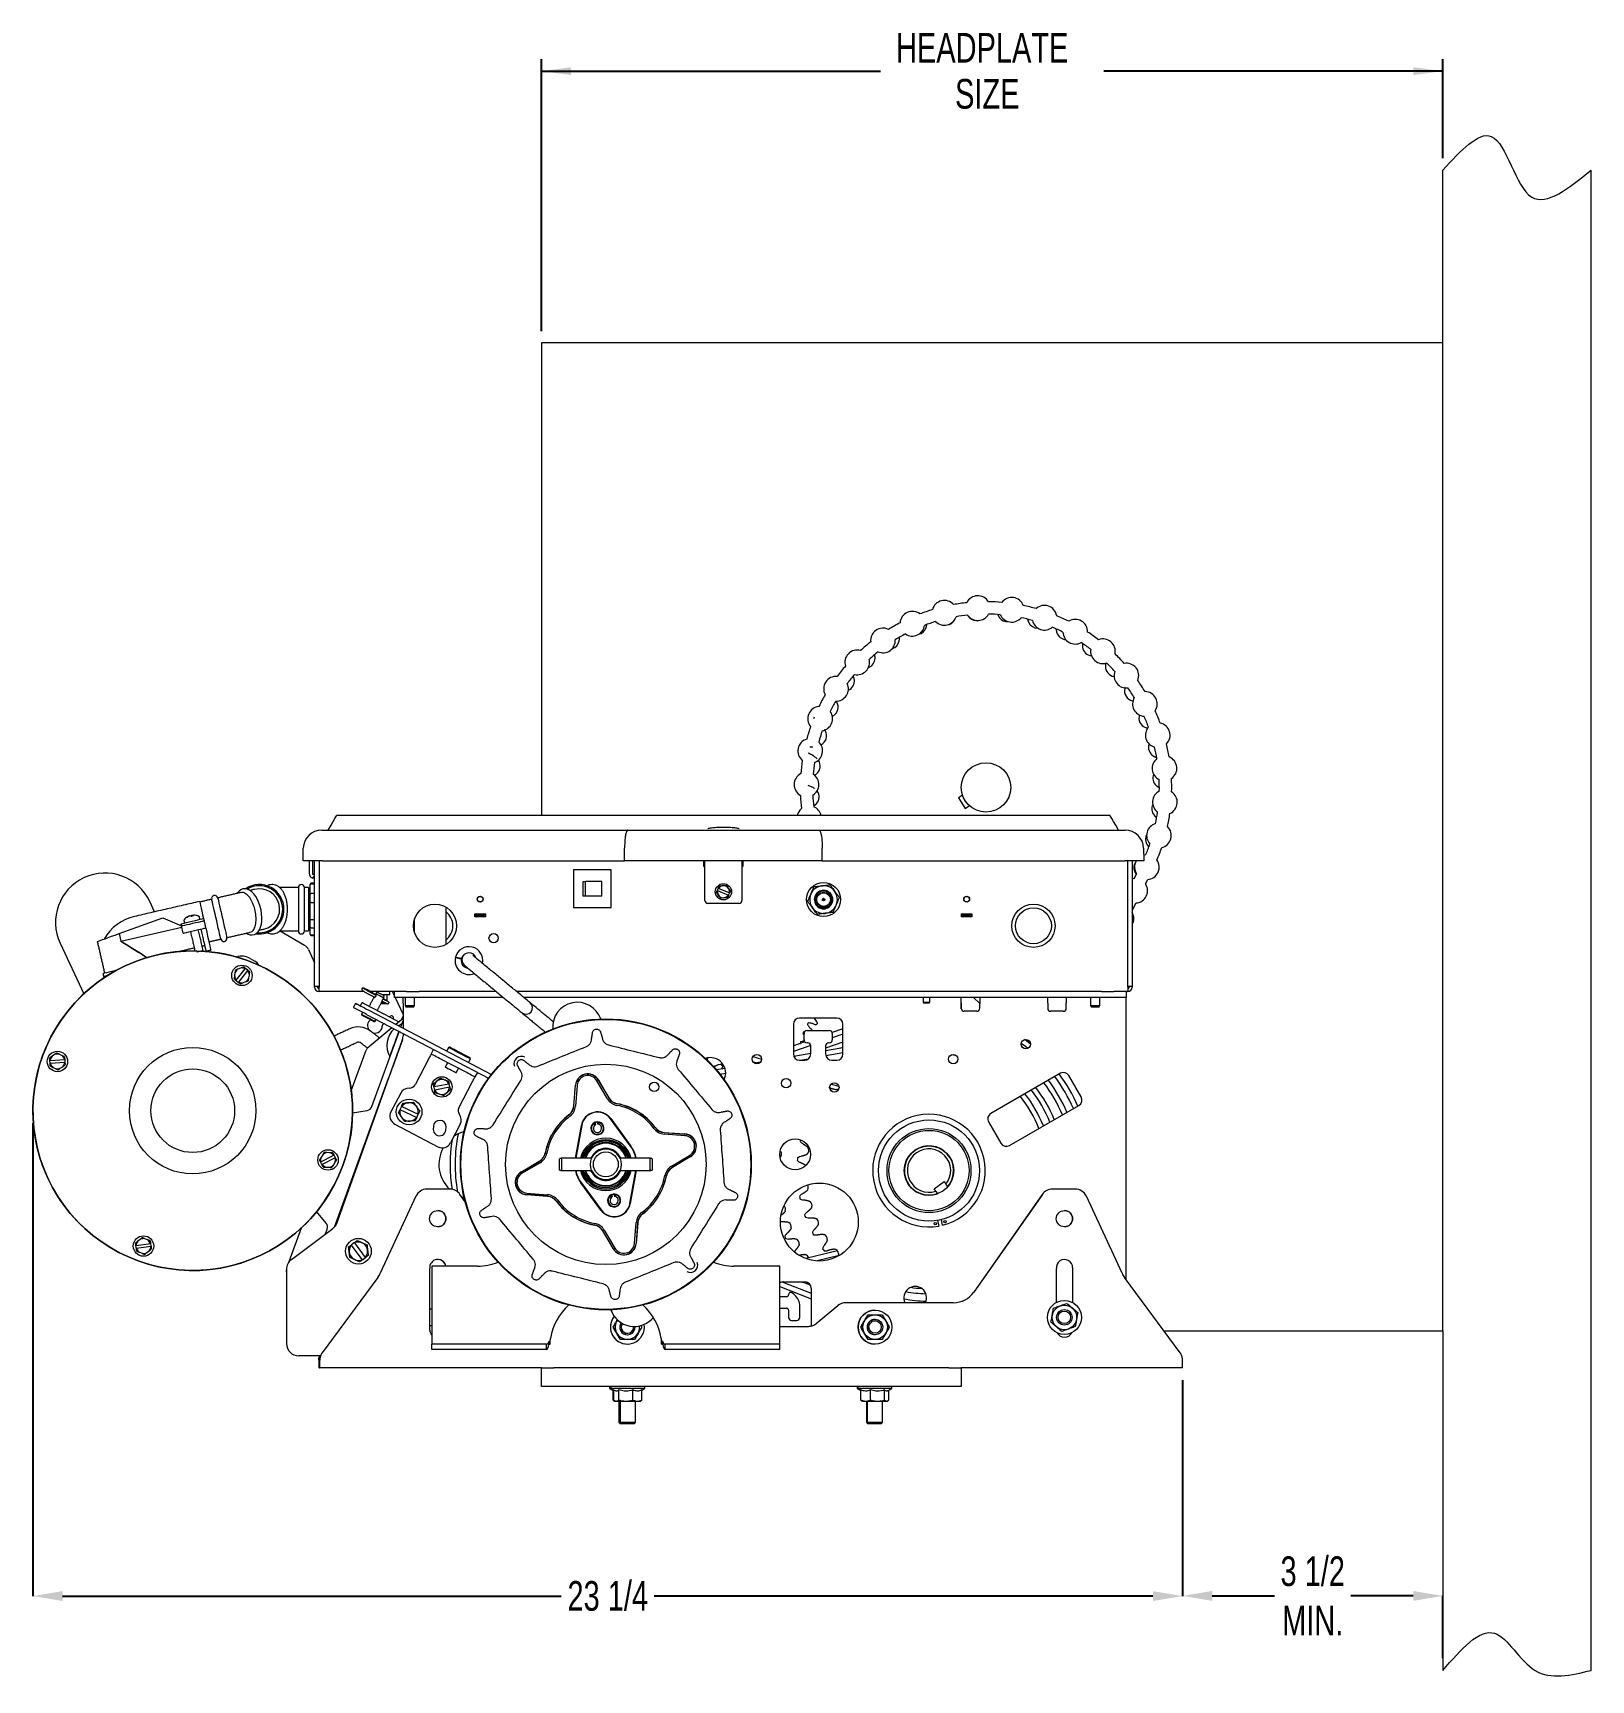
# Model space of a CAD drawing. Header units: inches. Extents: x 14.42 to 22.3, y 12.35 to 20.68.
import ezdxf

# ---------------------------------------------------------------- set-up
doc = ezdxf.new("R2010")
doc.units = ezdxf.units.IN
doc.header["$MEASUREMENT"] = 0
doc.header["$PDSIZE"] = -1
doc.layers.add('DIM', color=1, linetype='Continuous')
doc.layers.add('SLD-0', color=7, linetype='Continuous', lineweight=15)
doc.styles.add('SLDTEXTSTYLE0', font='ARIAL.TTF', dxfattribs={"width": 0.7})
doc.dimstyles.new('SLDDIMSTYLE0', dxfattribs={"dimtxt": 0.15, "dimasz": 0.15, "dimexe": 0, "dimexo": 0.0625, "dimgap": 0.0375, "dimtad": 0, "dimtih": 1, "dimtoh": 1, "dimdec": 1, "dimlfac": 4, "dimrnd": 1e-09, "dimzin": 12, "dimdsep": 46, "dimtxsty": 'SLDTEXTSTYLE0', "dimsah": 1, "dimcen": 0.09, "dimadec": 0, "dimazin": 0, "dimtfac": 1, "dimtdec": 1, "dimtofl": 0, "dimtmove": 0, "dimatfit": 3, "dimfxl": 0, "dimtolj": 1, "dimtzin": 12, "dimarcsym": 0})
doc.dimstyles.new('SLDDIMSTYLE2', dxfattribs={"dimtxt": 0.15, "dimasz": 0.15, "dimexe": 0, "dimexo": 0.0625, "dimgap": 0.0375, "dimtad": 0, "dimtih": 1, "dimtoh": 1, "dimdec": 3, "dimlfac": 4, "dimrnd": 1e-09, "dimzin": 12, "dimdsep": 46, "dimtxsty": 'SLDTEXTSTYLE0', "dimsah": 1, "dimcen": 0.09, "dimadec": 0, "dimazin": 0, "dimtfac": 1, "dimtdec": 3, "dimtofl": 0, "dimtmove": 0, "dimatfit": 3, "dimfxl": 0, "dimtolj": 1, "dimtzin": 12, "dimarcsym": 0})

msp = doc.modelspace()

# ---------------------------------------------------------------- blocks, each defined once
blk = doc.blocks.new('*D6')
at = {"layer": 'DIM'}
for p, q in [((16.9903, 19.1763), (16.9903, 20.5513)), ((21.5528, 20.0504), (21.5528, 20.5513)), ((16.9903, 20.4913), (18.7069, 20.4913)), ((21.5528, 20.4913), (19.8362, 20.4913))]:
    blk.add_line(p, q, dxfattribs=at)
for points in [[(16.9903, 20.4913), (17.1403, 20.4713), (17.1403, 20.5113)], [(21.5528, 20.4913), (21.4028, 20.5113), (21.4028, 20.4713)]]:
    blk.add_solid(points, dxfattribs=at)
at = {"layer": 'DIM', "char_height": 0.15, "attachment_point": 1, "style": 'SLDTEXTSTYLE0'}
for s, insert in [('HEADPLATE', (18.7851, 20.6847)), ('SIZE', (19.0839, 20.4518))]:
    blk.add_mtext(s, dxfattribs=dict(at, insert=insert))
blk = doc.blocks.new('*D13')
at = {"color": 0, "linetype": 'ByBlock', "lineweight": -2}
for p, q in [((20.2352, 13.8663), (20.2352, 12.775)), ((20.3852, 12.775), (20.7004, 12.775)), ((21.4028, 12.775), (21.0877, 12.775)), ((21.5528, 12.4607), (21.5528, 12.775))]:
    blk.add_line(p, q, dxfattribs=at)
at = {"color": 0, "linetype": 'ByBlock'}
for points in [[(20.2352, 12.775), (20.3852, 12.75), (20.3852, 12.8)], [(21.5528, 12.775), (21.4028, 12.75), (21.4028, 12.8)]]:
    blk.add_solid(points, dxfattribs=at)
at = {"layer": 'DEFPOINTS', "color": 0, "linetype": 'ByBlock'}
for p in [(20.2352, 13.9288), (21.5528, 12.3982)]:
    blk.add_point(p, dxfattribs=at)
at = {"color": 0, "linetype": 'ByBlock', "insert": (20.894, 12.775), "char_height": 0.15, "attachment_point": 5, "style": 'SLDTEXTSTYLE0'}
blk.add_mtext('3 1/2\\PMIN.', dxfattribs=at)
blk = doc.blocks.new('*D12')
at = {"color": 0, "linetype": 'ByBlock', "lineweight": -2}
for p, q in [((14.4165, 15.1681), (14.4165, 12.7742)), ((20.2352, 13.8663), (20.2352, 12.7742)), ((14.5665, 12.7742), (17.0901, 12.7742)), ((20.0852, 12.7742), (17.5615, 12.7742))]:
    blk.add_line(p, q, dxfattribs=at)
at = {"color": 0, "linetype": 'ByBlock'}
for points in [[(14.4165, 12.7742), (14.5665, 12.7992), (14.5665, 12.7492)], [(20.2352, 12.7742), (20.0852, 12.7992), (20.0852, 12.7492)]]:
    blk.add_solid(points, dxfattribs=at)
at = {"layer": 'DEFPOINTS', "color": 0, "linetype": 'ByBlock'}
for p in [(14.4165, 15.2306), (20.2352, 13.9288)]:
    blk.add_point(p, dxfattribs=at)
at = {"color": 0, "linetype": 'ByBlock', "insert": (17.3258, 12.7742), "char_height": 0.15, "attachment_point": 5, "style": 'SLDTEXTSTYLE0'}
blk.add_mtext('23 1/4', dxfattribs=at)

# ---------------------------------------------------------------- dimensions: what is measured, and where the dimension line sits
at = {"layer": 'DIM'}
dim = msp.add_linear_dim(base=(21.552832, 20.491343), p1=(16.990332, 19.116343), p2=(21.552832, 19.990427), text='HEADPLATE\\PSIZE', dimstyle='SLDDIMSTYLE2', dxfattribs=at)
dim.commit()
dim.dimension.update_dxf_attribs({"geometry": '*D6', "text_midpoint": (19.271582, 20.491343)})
dim = msp.add_linear_dim(base=(14.416459, 12.774193), p1=(20.235223, 13.928843), p2=(14.416459, 15.230555), dimstyle='SLDDIMSTYLE0', override={"dimdec": 4, "dimlunit": 5, "dimfrac": 2}, dxfattribs=at)
dim.commit()
dim.dimension.update_dxf_attribs({"geometry": '*D12', "text_midpoint": (17.325841, 12.774193)})
dim = msp.add_linear_dim(base=(21.552832, 12.775049), p1=(20.235223, 13.928843), p2=(21.552832, 12.398159), text='3 1/2\\PMIN.', dimstyle='SLDDIMSTYLE2', override={"dimdec": 4, "dimlunit": 5, "dimfrac": 2}, dxfattribs=at)
dim.commit()
dim.dimension.update_dxf_attribs({"geometry": '*D13', "text_midpoint": (20.894028, 12.775049)})

# ---------------------------------------------------------------- linework, layer by layer
at = {"color": 7, "linetype": 'Continuous', "lineweight": 15}
for p, q in [((16.990332, 19.116343), (16.990332, 16.723842)), ((21.552832, 19.116343), (16.990332, 19.116343)), ((21.552832, 14.116343), (21.552832, 19.116343)), ((19.121844, 16.826523), (19.101125, 16.813041)), ((19.101125, 16.813041), (19.135214, 16.760656)), ((19.135214, 16.760656), (19.155932, 16.774138)), ((15.878384, 16.650739), (15.880007, 16.650739)), ((15.880007, 16.650739), (17.427321, 16.650739)), ((17.427321, 16.650739), (18.395192, 16.650739)), ((18.395192, 16.650739), (19.942507, 16.650739)), ((19.942507, 16.650739), (19.944129, 16.650739)), ((15.783529, 16.494489), (15.784649, 16.558625)), ((20.037864, 16.558625), (20.038984, 16.494489)), ((20.048803, 16.525518), (20.038475, 16.523659)), ((15.880007, 16.494489), (15.783529, 16.494489)), ((15.814432, 16.494489), (15.814432, 16.43256)), ((15.833182, 16.426293), (15.833182, 16.494489)), ((15.841932, 16.426293), (15.833182, 16.426293)), ((15.841932, 15.861293), (15.841932, 16.494489)), ((15.864382, 16.494489), (15.864382, 15.856293)), ((15.880007, 16.494489), (17.410789, 16.494489)), ((17.343182, 16.448793), (17.153182, 16.448793)), ((17.153182, 16.448793), (17.153182, 16.258793)), ((17.343182, 16.258793), (17.343182, 16.448793)), ((18.411724, 16.494489), (17.410789, 16.494489)), ((17.811257, 16.489731), (17.811257, 16.469731)), ((17.816257, 16.464731), (17.817507, 16.464731)), ((17.817507, 16.477231), (17.817507, 16.494489)), ((17.817507, 16.294731), (17.817507, 16.477231)), ((18.005007, 16.494489), (18.005007, 16.477231)), ((18.005007, 16.477231), (18.005007, 16.294731)), ((18.005007, 16.464731), (18.006257, 16.464731)), ((18.011257, 16.469731), (18.011257, 16.489731)), ((18.411724, 16.494489), (19.942507, 16.494489)), ((20.038984, 16.494489), (19.942507, 16.494489)), ((19.958132, 15.856293), (19.958132, 16.494489)), ((19.980582, 16.494489), (19.980582, 15.861293)), ((19.991695, 16.406502), (20.002656, 16.428646)), ((15.711932, 16.359468), (15.665404, 16.359468)), ((15.760057, 16.359468), (15.760057, 16.140718)), ((15.791306, 16.250093), (15.791306, 16.359468)), ((15.811932, 16.359468), (15.811932, 16.140718)), ((15.819432, 16.373606), (15.819432, 16.377593)), ((15.819432, 16.325277), (15.819432, 16.373606)), ((15.824432, 16.378229), (15.841932, 16.378229)), ((15.833087, 16.406521), (15.841932, 16.419152)), ((17.201307, 16.316293), (17.201307, 16.391293)), ((17.201307, 16.391293), (17.213807, 16.391293)), ((17.213807, 16.316293), (17.213807, 16.391293)), ((17.295057, 16.391293), (17.213807, 16.391293)), ((17.295057, 16.316293), (17.295057, 16.391293)), ((17.884768, 16.356114), (17.880121, 16.34505)), ((17.881283, 16.344562), (17.936583, 16.321335)), ((17.94123, 16.332399), (17.88593, 16.355626)), ((19.980582, 16.404775), (19.991695, 16.406502)), ((20.04771, 16.378778), (20.05867, 16.400923)), ((15.031853, 16.23676), (15.007509, 16.288966)), ((15.031853, 16.23676), (15.007509, 16.288966)), ((15.819432, 16.284453), (15.819432, 16.325277)), ((15.819432, 16.198506), (15.819432, 16.284453)), ((15.841932, 16.328933), (15.824432, 16.328933)), ((15.824432, 16.284953), (15.841932, 16.284953)), ((16.505682, 16.261194), (16.505682, 16.071392)), ((17.153182, 16.258793), (17.343182, 16.258793)), ((17.213807, 16.316293), (17.201307, 16.316293)), ((17.295057, 16.316293), (17.213807, 16.316293)), ((17.990007, 16.279731), (17.832507, 16.279731)), ((17.937745, 16.320847), (17.942392, 16.331911)), ((18.418082, 16.262106), (18.39708, 16.262106)), ((18.403226, 16.260356), (18.432937, 16.260356)), ((18.439083, 16.262106), (18.418082, 16.262106)), ((19.980582, 16.243148), (19.999691, 16.281758)), ((14.852307, 16.126617), (15.073727, 16.206658)), ((15.073727, 16.206658), (15.167891, 16.165536)), ((15.16536, 16.176498), (15.167891, 16.165536)), ((15.210231, 16.215682), (15.210142, 16.215936)), ((15.219716, 16.218147), (15.220321, 16.214512)), ((15.222744, 16.215117), (15.22231, 16.218745)), ((15.279849, 16.20293), (15.28238, 16.191968)), ((15.28235, 16.191961), (15.283756, 16.185871)), ((15.282354, 16.191962), (15.28238, 16.191968)), ((15.28238, 16.191968), (15.283786, 16.185878)), ((15.791306, 16.140718), (15.791306, 16.250093)), ((15.819432, 16.16094), (15.819432, 16.198506)), ((15.841932, 16.197288), (15.824432, 16.197288)), ((16.348182, 16.12985), (16.348182, 16.202737)), ((16.653757, 16.211593), (16.653757, 16.226593)), ((16.653757, 16.226593), (16.706257, 16.226593)), ((16.706257, 16.211593), (16.653757, 16.211593)), ((16.661256, 16.224168), (16.661256, 16.226593)), ((16.661256, 16.219168), (16.661256, 16.224168)), ((16.661256, 16.224168), (16.698757, 16.224168)), ((16.661256, 16.219168), (16.698757, 16.219168)), ((16.698757, 16.226593), (16.698757, 16.224168)), ((16.698757, 16.219168), (16.698757, 16.224168)), ((16.706257, 16.226593), (16.706257, 16.211593)), ((19.116257, 16.226593), (19.168757, 16.226593)), ((19.116257, 16.211593), (19.116257, 16.226593)), ((19.168757, 16.211593), (19.116257, 16.211593)), ((19.123757, 16.224168), (19.123757, 16.226593)), ((19.123757, 16.219168), (19.123757, 16.224168)), ((19.123757, 16.224168), (19.161257, 16.224168)), ((19.123757, 16.219168), (19.161257, 16.219168)), ((19.161257, 16.226593), (19.161257, 16.224168)), ((19.161257, 16.219168), (19.161257, 16.224168)), ((19.168757, 16.226593), (19.168757, 16.211593)), ((14.852307, 16.126617), (14.861153, 16.088306)), ((14.861153, 16.088306), (15.169297, 16.159446)), ((15.176327, 16.128997), (15.167891, 16.165536)), ((15.290815, 16.155429), (15.289037, 16.163133)), ((15.664039, 16.140718), (15.711932, 16.140718)), ((15.791437, 16.067165), (15.66507, 16.140123)), ((15.819432, 16.123323), (15.819432, 16.16094)), ((15.819432, 16.122593), (15.819432, 16.122736)), ((15.824432, 16.156817), (15.841932, 16.156817)), ((15.841932, 16.118448), (15.824432, 16.118448)), ((14.554355, 16.077657), (14.67358, 15.821979)), ((14.554355, 16.077657), (14.67358, 15.821979)), ((15.810533, 16.046325), (15.841932, 15.978991)), ((15.439058, 15.927733), (15.437001, 15.91352)), ((15.439058, 15.927733), (15.437001, 15.91352)), ((15.445827, 15.891136), (15.491303, 15.948859)), ((15.445827, 15.891136), (15.491303, 15.948859)), ((15.467476, 15.952201), (15.454138, 15.946875)), ((15.467476, 15.952201), (15.454138, 15.946875)), ((15.503086, 15.939577), (15.45761, 15.881854)), ((15.503086, 15.939577), (15.45761, 15.881854)), ((15.504522, 15.941399), (15.492739, 15.950682)), ((15.504522, 15.941399), (15.492739, 15.950682)), ((15.516673, 16.000735), (15.538978, 15.987555)), ((15.51668, 16.000738), (15.538985, 15.987557)), ((16.569843, 16.001587), (16.5696, 16.001645)), ((16.570426, 16.004018), (16.570183, 16.004077)), ((16.587787, 15.994047), (16.587787, 15.973567)), ((15.444392, 15.889314), (15.456174, 15.880031)), ((15.444392, 15.889314), (15.456174, 15.880031)), ((15.481437, 15.878512), (15.494775, 15.883838)), ((15.481437, 15.878512), (15.494775, 15.883838)), ((15.509855, 15.90298), (15.511911, 15.917193)), ((15.509855, 15.90298), (15.511911, 15.917193)), ((15.841932, 15.861293), (15.864382, 15.861293)), ((15.841932, 15.856293), (15.841932, 15.861293)), ((15.856882, 15.856293), (15.856882, 15.861293)), ((15.864382, 15.833843), (15.864382, 15.856293)), ((19.958132, 15.861293), (19.980582, 15.861293)), ((19.958132, 15.856293), (19.958132, 15.833843)), ((19.965632, 15.861293), (19.965632, 15.856293)), ((19.980582, 15.861293), (19.980582, 15.856293)), ((16.092432, 15.833843), (15.864382, 15.833843)), ((16.049297, 15.774284), (16.049494, 15.774181)), ((16.049494, 15.774181), (16.056493, 15.770516)), ((16.094751, 15.771647), (16.178848, 15.727609)), ((16.307983, 15.833843), (16.124387, 15.833843)), ((16.20592, 15.771293), (16.177943, 15.771293)), ((16.179724, 15.776293), (16.200566, 15.776293)), ((16.182387, 15.781293), (16.190848, 15.781293)), ((16.182558, 15.818793), (16.222057, 15.818793)), ((16.235111, 15.833843), (16.246432, 15.809567)), ((16.246432, 15.803943), (16.246432, 15.833843)), ((16.371432, 15.803943), (16.246432, 15.803943)), ((16.249054, 15.803943), (16.289557, 15.717085)), ((16.289557, 15.773943), (16.289557, 15.803016)), ((16.289557, 15.773943), (16.289557, 15.64847)), ((16.300332, 15.762543), (16.347832, 15.762543)), ((16.343502, 15.755043), (16.304662, 15.755043)), ((16.307983, 15.833843), (16.371432, 15.833843)), ((16.760896, 15.833843), (16.371432, 15.833843)), ((16.797133, 15.803943), (16.371432, 15.803943)), ((19.824557, 15.833843), (16.864206, 15.833843)), ((19.824557, 15.803943), (16.900444, 15.803943)), ((18.921932, 15.780543), (18.955682, 15.780543)), ((18.952795, 15.775543), (18.924818, 15.775543)), ((19.115182, 15.773943), (19.115182, 15.803943)), ((19.115332, 15.772593), (19.115182, 15.776921)), ((19.115182, 15.773943), (19.115182, 15.748843)), ((19.115332, 15.746727), (19.115332, 15.772593)), ((19.208932, 15.772743), (19.177732, 15.803943)), ((19.208932, 15.803943), (19.208932, 15.773943)), ((19.208932, 15.748843), (19.208932, 15.773943)), ((19.552682, 15.773943), (19.552682, 15.803943)), ((19.552682, 15.773943), (19.552682, 15.748843)), ((19.646432, 15.803943), (19.646432, 15.773943)), ((19.646432, 15.748843), (19.646432, 15.773943)), ((19.769082, 15.762543), (19.816582, 15.762543)), ((19.812251, 15.755043), (19.773412, 15.755043)), ((19.824557, 15.833843), (19.888005, 15.833843)), ((19.949557, 15.803943), (19.824557, 15.803943)), ((19.958132, 15.833843), (19.888005, 15.833843)), ((19.949557, 15.833843), (19.949557, 15.803943)), ((19.949557, 15.773943), (19.949557, 15.803943)), ((19.949557, 14.375621), (19.949557, 15.773943)), ((16.038476, 15.753141), (16.038279, 15.753245)), ((16.038476, 15.753141), (16.045476, 15.749476)), ((16.105313, 15.718142), (16.722797, 15.394791)), ((16.11633, 15.739182), (16.737376, 15.413966)), ((16.195403, 15.670965), (16.187306, 15.667189)), ((16.192638, 15.720388), (16.26824, 15.680798)), ((16.219622, 15.706257), (16.226835, 15.70962)), ((16.240118, 15.704781), (16.240857, 15.703195)), ((16.240124, 15.704783), (16.240864, 15.703197)), ((16.252709, 15.667766), (16.289557, 15.698685)), ((16.252709, 15.667766), (16.289557, 15.698685)), ((16.282969, 15.693157), (16.28648, 15.702804)), ((16.28648, 15.702804), (16.289557, 15.701685)), ((18.484557, 15.698843), (18.297057, 15.698843)), ((19.193932, 15.733843), (19.130182, 15.733843)), ((19.631432, 15.733843), (19.567682, 15.733843)), ((16.112044, 15.549734), (16.233036, 15.651258)), ((16.112044, 15.549734), (16.233036, 15.651258)), ((16.132302, 15.252157), (16.265077, 15.616953)), ((16.132302, 15.252157), (16.265077, 15.616953)), ((16.1873, 15.667186), (16.187306, 15.667189)), ((16.28696, 15.589362), (16.237689, 15.453992)), ((16.282948, 15.669709), (16.264632, 15.66083)), ((16.265077, 15.616953), (16.270087, 15.630718)), ((16.265077, 15.616953), (16.270087, 15.630718)), ((16.289557, 15.621661), (16.289557, 15.60719)), ((18.265807, 15.667593), (18.265807, 15.517593)), ((18.319557, 15.588843), (18.319557, 15.621343)), ((18.334557, 15.636343), (18.447057, 15.636343)), ((18.515807, 15.645073), (18.461275, 15.626121)), ((18.462057, 15.621343), (18.462057, 15.588843)), ((18.515807, 15.617813), (18.462057, 15.599132)), ((18.515807, 15.517593), (18.515807, 15.667593)), ((14.525697, 15.514297), (14.51381, 15.506237)), ((14.525697, 15.514297), (14.51381, 15.506237)), ((14.562925, 15.50979), (14.550002, 15.516055)), ((14.562925, 15.50979), (14.550002, 15.516055)), ((15.955882, 14.664019), (16.285902, 15.58613)), ((16.027769, 15.33043), (16.102766, 15.536483)), ((16.027769, 15.33043), (16.102766, 15.536483)), ((16.432152, 15.517358), (16.44433, 15.540613)), ((18.060667, 15.504182), (18.104556, 15.49169)), ((18.323835, 15.578353), (18.265807, 15.558185)), ((18.353013, 15.561233), (18.265807, 15.530924)), ((18.266611, 15.51055), (18.27863, 15.507129)), ((18.353307, 15.520218), (18.268317, 15.505321)), ((18.337682, 15.573843), (18.334557, 15.573843)), ((18.353307, 15.521635), (18.345085, 15.518777)), ((18.353307, 15.517593), (18.353307, 15.558218)), ((18.515807, 15.578112), (18.428307, 15.547701)), ((18.428307, 15.558218), (18.428307, 15.517593)), ((18.515807, 15.548701), (18.428307, 15.533364)), ((18.515807, 15.522559), (18.429977, 15.507514)), ((18.447057, 15.573843), (18.443932, 15.573843)), ((18.515807, 15.550851), (18.503326, 15.546514)), ((14.500907, 15.484465), (14.501989, 15.469504)), ((14.500907, 15.484465), (14.501989, 15.469504)), ((14.503221, 15.484633), (14.576514, 15.489934)), ((14.503221, 15.484633), (14.576514, 15.489934)), ((14.577596, 15.474973), (14.504303, 15.469672)), ((14.577596, 15.474973), (14.504303, 15.469672)), ((14.517891, 15.449816), (14.530814, 15.443551)), ((14.517891, 15.449816), (14.530814, 15.443551)), ((14.555119, 15.445309), (14.567006, 15.453368)), ((14.555119, 15.445309), (14.567006, 15.453368)), ((14.57991, 15.47514), (14.578828, 15.490101)), ((14.57991, 15.47514), (14.578828, 15.490101)), ((16.418235, 15.490782), (16.350504, 15.36144)), ((16.611987, 15.423186), (16.473789, 15.495555)), ((16.665801, 15.424637), (16.653624, 15.401383)), ((17.919281, 15.444142), (17.876289, 15.436607)), ((18.061332, 15.478), (18.080811, 15.472455)), ((18.098291, 15.475519), (18.069832, 15.470531)), ((18.297057, 15.486343), (18.322057, 15.486343)), ((18.339482, 15.491653), (18.309191, 15.486343)), ((18.459557, 15.486343), (18.484557, 15.486343)), ((15.942043, 14.641711), (16.216313, 15.395261)), ((16.446282, 15.350479), (16.449245, 15.335774)), ((16.521449, 15.365626), (16.447701, 15.350765)), ((16.450664, 15.33606), (16.524412, 15.350921)), ((16.525831, 15.351207), (16.522868, 15.365912)), ((16.571976, 15.245464), (16.639707, 15.374806)), ((17.154037, 15.254427), (17.162272, 15.359531)), ((17.154992, 15.254352), (17.163227, 15.359456)), ((17.170837, 15.35886), (17.162602, 15.253756)), ((17.324561, 15.291207), (17.271021, 15.382026)), ((17.277597, 15.385903), (17.331136, 15.295083)), ((17.278422, 15.386389), (17.331961, 15.29557)), ((17.922633, 15.418587), (17.895008, 15.413745)), ((18.456293, 15.365589), (18.495644, 15.35439)), ((19.616804, 15.419783), (19.264982, 15.216658)), ((19.721993, 15.300092), (19.659493, 15.408345)), ((16.277779, 15.319564), (16.228585, 15.225623)), ((19.358732, 15.054278), (19.710554, 15.257403)), ((16.033876, 15.218935), (16.108363, 15.232069)), ((16.033876, 15.218935), (16.108363, 15.232069)), ((16.28183, 15.252616), (16.273928, 15.235613)), ((16.357856, 15.196608), (16.275016, 15.235107)), ((16.282918, 15.25211), (16.365758, 15.213611)), ((16.358945, 15.196102), (16.366847, 15.213105)), ((17.260474, 15.171685), (17.263257, 15.159648)), ((17.272653, 15.174501), (17.275436, 15.162464)), ((17.279383, 15.171646), (17.281858, 15.160941)), ((17.441308, 15.050807), (17.339347, 15.189622)), ((17.34063, 15.190564), (17.442592, 15.05175)), ((19.253543, 15.17397), (19.316043, 15.065717)), ((16.248419, 15.162182), (16.466347, 15.048063)), ((16.443158, 15.151301), (16.442429, 15.13757)), ((16.506838, 15.134148), (16.507567, 15.147878)), ((16.57898, 15.161837), (16.529787, 15.067896)), ((17.16227, 14.990093), (17.192345, 15.156276)), ((17.193912, 15.155992), (17.163889, 14.990093)), ((17.25568, 15.166165), (17.258155, 15.15546)), ((17.716122, 15.104111), (17.611018, 15.112347)), ((17.611614, 15.119957), (17.716718, 15.111721)), ((17.611689, 15.120911), (17.716793, 15.112676)), ((15.873909, 14.971162), (15.939247, 15.004792)), ((15.873909, 14.971162), (15.939247, 15.004792)), ((15.882946, 15.007266), (15.875174, 14.995189)), ((15.882946, 15.007266), (15.875174, 14.995189)), ((15.918958, 15.017725), (15.904613, 15.018418)), ((15.918958, 15.017725), (15.904613, 15.018418)), ((15.948175, 14.992517), (15.94131, 15.005854)), ((15.948175, 14.992517), (15.94131, 15.005854)), ((17.648469, 14.950388), (17.739288, 15.003927)), ((18.893232, 15.03802), (18.883602, 15.032346)), ((15.871846, 14.9701), (15.878711, 14.956763)), ((15.871846, 14.9701), (15.878711, 14.956763)), ((15.946112, 14.991455), (15.880774, 14.957825)), ((15.946112, 14.991455), (15.880774, 14.957825)), ((15.901063, 14.944892), (15.915407, 14.944199)), ((15.901063, 14.944892), (15.915407, 14.944199)), ((15.937074, 14.955351), (15.944847, 14.967427)), ((15.937074, 14.955351), (15.944847, 14.967427)), ((16.888559, 14.92116), (16.979379, 14.974699)), ((16.889046, 14.920335), (16.979865, 14.973874)), ((16.983742, 14.967299), (16.892922, 14.913759)), ((17.08173, 14.930343), (17.08173, 14.987343)), ((17.09173, 14.990093), (17.09173, 14.927593)), ((17.246255, 14.917096), (17.24097, 14.927593)), ((17.438298, 14.761694), (17.468322, 14.927593)), ((17.46994, 14.927593), (17.439865, 14.761411)), ((17.54048, 14.927593), (17.54048, 14.990093)), ((17.55048, 14.987343), (17.55048, 14.930343)), ((17.743165, 14.997351), (17.652345, 14.943812)), ((17.743651, 14.996526), (17.652831, 14.942987)), ((19.058743, 14.992091), (19.055132, 14.997941)), ((17.29158, 14.727122), (17.189618, 14.865936)), ((17.190902, 14.866879), (17.292863, 14.728065)), ((18.977467, 14.835965), (19.028778, 14.871651)), ((19.028778, 14.871651), (19.037606, 14.858957)), ((19.046566, 14.846073), (19.046525, 14.846132)), ((16.354788, 14.797607), (16.174306, 14.40788)), ((16.354869, 14.797607), (16.174387, 14.40788)), ((16.411501, 14.833843), (16.411582, 14.833843)), ((16.526613, 14.833843), (16.411582, 14.833843)), ((16.604875, 14.76854), (16.57781, 14.807192)), ((17.020521, 14.796775), (16.915417, 14.80501)), ((17.020596, 14.79773), (16.915492, 14.805965)), ((16.916088, 14.813575), (17.021192, 14.80534)), ((17.340163, 14.800806), (17.342639, 14.790101)), ((17.344958, 14.806325), (17.347741, 14.794288)), ((17.357136, 14.809141), (17.35992, 14.797104)), ((17.363867, 14.806287), (17.366342, 14.795582)), ((18.986295, 14.823271), (18.977467, 14.835965)), ((18.995214, 14.810447), (18.995256, 14.810387)), ((19.525395, 14.807192), (19.178762, 14.312146)), ((19.525476, 14.807192), (19.178843, 14.312146)), ((19.576593, 14.833843), (19.576673, 14.833843)), ((19.691705, 14.833843), (19.576673, 14.833843)), ((19.9289, 14.40788), (19.748418, 14.797607)), ((15.900771, 14.661716), (15.852153, 14.719656)), ((15.900771, 14.661716), (15.852153, 14.719656)), ((18.995117, 14.675385), (19.001163, 14.6469)), ((19.020728, 14.651052), (19.014681, 14.679538)), ((15.713474, 14.466912), (15.775807, 14.638172)), ((15.713474, 14.466912), (15.775807, 14.638172)), ((15.724557, 14.477593), (15.934538, 14.635079)), ((15.897628, 14.607397), (15.906198, 14.63094)), ((15.897628, 14.607397), (15.906198, 14.63094)), ((17.353788, 14.531297), (17.300249, 14.622117)), ((17.354613, 14.531784), (17.301074, 14.622603)), ((17.30765, 14.62648), (17.361189, 14.53566)), ((17.461373, 14.558826), (17.469608, 14.66393)), ((17.477218, 14.663334), (17.468983, 14.55823)), ((17.478173, 14.663259), (17.469938, 14.558155)), ((14.936217, 14.547315), (14.938465, 14.532484)), ((14.936217, 14.547315), (14.938465, 14.532484)), ((14.938511, 14.547663), (15.011165, 14.558677)), ((14.938511, 14.547663), (15.011165, 14.558677)), ((15.013414, 14.543846), (14.940759, 14.532832)), ((15.013414, 14.543846), (14.940759, 14.532832)), ((14.9586, 14.578993), (14.947379, 14.570029)), ((14.9586, 14.578993), (14.947379, 14.570029)), ((14.955858, 14.514099), (14.969231, 14.508864)), ((14.955858, 14.514099), (14.969231, 14.508864)), ((14.996066, 14.57741), (14.982693, 14.582645)), ((14.996066, 14.57741), (14.982693, 14.582645)), ((14.993325, 14.512516), (15.004545, 14.52148)), ((14.993325, 14.512516), (15.004545, 14.52148)), ((15.015707, 14.544194), (15.013459, 14.559024)), ((15.015707, 14.544194), (15.013459, 14.559024)), ((16.043634, 14.562897), (16.028534, 14.551782)), ((16.083399, 14.477248), (16.029246, 14.550815)), ((16.044346, 14.56193), (16.098499, 14.488364)), ((18.488407, 14.52066), (18.329095, 14.48183)), ((15.699557, 14.427593), (15.699557, 14.052593)), ((16.08411, 14.476282), (16.09921, 14.487397)), ((16.424587, 14.260676), (16.424587, 14.431677)), ((16.436105, 14.443843), (16.436105, 14.078343)), ((16.666105, 14.443843), (16.436105, 14.443843)), ((18.196105, 14.443843), (17.966105, 14.443843)), ((18.196105, 14.078343), (18.196105, 14.443843)), ((18.491109, 14.495587), (18.386578, 14.470109)), ((19.59645, 14.260676), (19.59645, 14.431677)), ((19.67895, 14.436218), (19.67895, 14.260534)), ((15.699557, 14.415117), (15.6994, 14.416004)), ((15.699557, 14.415117), (15.6994, 14.416004)), ((16.161406, 14.386118), (15.880056, 14.005401)), ((16.161487, 14.386118), (15.880137, 14.005401)), ((18.196105, 14.341694), (18.355807, 14.279255)), ((18.214523, 14.363843), (18.200208, 14.360354)), ((18.211841, 14.363189), (18.355807, 14.306903)), ((18.214557, 14.363843), (18.324557, 14.363843)), ((18.305136, 14.363843), (18.346357, 14.354983)), ((18.322947, 14.360015), (18.351164, 14.348983)), ((20.22315, 14.005401), (19.941799, 14.386118)), ((16.424587, 14.120677), (16.424587, 14.260676)), ((18.198932, 14.288843), (18.196105, 14.289101)), ((18.230807, 14.288843), (18.198932, 14.288843)), ((18.240807, 14.300461), (18.240807, 14.298843)), ((18.253446, 14.310268), (18.251678, 14.310423)), ((18.355807, 14.332593), (18.355807, 14.142593)), ((18.529819, 14.258843), (18.5299, 14.258843)), ((19.076449, 14.258843), (18.5299, 14.258843)), ((19.59645, 14.260261), (19.59645, 14.260676)), ((19.67895, 14.260534), (19.67895, 14.259556)), ((16.436105, 14.225718), (16.427807, 14.225718)), ((18.196105, 14.231085), (18.198932, 14.231343)), ((18.198932, 14.231343), (18.230807, 14.231343)), ((18.240807, 14.221343), (18.240807, 14.184468)), ((18.298307, 14.184468), (18.298307, 14.241421)), ((18.381487, 14.153465), (18.489645, 14.244221)), ((18.381568, 14.153465), (18.489726, 14.244221)), ((16.427807, 14.143468), (16.436105, 14.143468)), ((17.353264, 14.135531), (17.353125, 14.135531)), ((18.196105, 14.138843), (18.341394, 14.138843)), ((18.256432, 14.168843), (18.282682, 14.168843)), ((18.355807, 14.142593), (18.355738, 14.140531)), ((18.606634, 14.135531), (18.606496, 14.135531)), ((20.141163, 14.116343), (21.552832, 14.116343)), ((16.436105, 14.078343), (16.436105, 14.048343)), ((16.436105, 14.021343), (16.436105, 14.048343)), ((16.671105, 14.048343), (16.436105, 14.048343)), ((16.671105, 14.021343), (16.436105, 14.021343)), ((16.943979, 14.048343), (16.671105, 14.048343)), ((16.943979, 14.021343), (16.671105, 14.021343)), ((17.015285, 14.048343), (16.943979, 14.048343)), ((17.015285, 14.021343), (16.943979, 14.021343)), ((17.015285, 14.021343), (17.015285, 14.048343)), ((17.028271, 14.048343), (17.028271, 14.062554)), ((17.028271, 14.062554), (17.03386, 14.062554)), ((17.028271, 14.048343), (17.03386, 14.048343)), ((17.03386, 14.048343), (17.03386, 14.062554)), ((17.59835, 14.062554), (17.603939, 14.062554)), ((17.59835, 14.048343), (17.59835, 14.062554)), ((17.59835, 14.048343), (17.603939, 14.048343)), ((17.603939, 14.048343), (17.603939, 14.062554)), ((17.616925, 14.021343), (17.616925, 14.048343)), ((17.688231, 14.048343), (17.616925, 14.048343)), ((17.688231, 14.021343), (17.616925, 14.021343)), ((17.961105, 14.048343), (17.688231, 14.048343)), ((17.961105, 14.021343), (17.688231, 14.021343)), ((18.196105, 14.048343), (17.961105, 14.048343)), ((18.196105, 14.021343), (17.961105, 14.021343)), ((18.196105, 14.048343), (18.196105, 14.078343)), ((18.196105, 14.021343), (18.196105, 14.048343)), ((15.87176, 13.990093), (15.762056, 13.990093)), ((15.864934, 13.958843), (15.86388, 13.958843)), ((15.864934, 13.928843), (15.86388, 13.928843)), ((15.864934, 13.958843), (15.866685, 13.958843)), ((15.866685, 13.928843), (15.864934, 13.928843)), ((15.866685, 13.958843), (15.866685, 13.928843)), ((15.866685, 13.958843), (15.867739, 13.958843)), ((15.866685, 13.928843), (15.867739, 13.928843)), ((15.867206, 13.988843), (15.867657, 13.990093)), ((15.867738, 13.990093), (15.867287, 13.988843)), ((16.990332, 13.928843), (15.867739, 13.928843)), ((16.990332, 13.835093), (16.990332, 13.928843)), ((16.990332, 13.928843), (17.052832, 13.928843)), ((19.052832, 13.928843), (17.052832, 13.928843)), ((19.052832, 13.928843), (19.115332, 13.928843)), ((20.235223, 13.928843), (19.115332, 13.928843)), ((19.115332, 13.928843), (19.115332, 13.835093)), ((17.052832, 13.835093), (16.990332, 13.835093)), ((19.052832, 13.835093), (17.052832, 13.835093)), ((17.341952, 13.825093), (17.335406, 13.825093)), ((17.41388, 13.825093), (17.341952, 13.825093)), ((17.352955, 13.765861), (17.352955, 13.814961)), ((17.356616, 13.765861), (17.356616, 13.816627)), ((17.359112, 13.760843), (17.365658, 13.760843)), ((17.365658, 13.760843), (17.489996, 13.760843)), ((17.382071, 13.765861), (17.382071, 13.81718)), ((17.513702, 13.825093), (17.41388, 13.825093)), ((17.453282, 13.765861), (17.453282, 13.81718)), ((17.499038, 13.765861), (17.499038, 13.81718)), ((18.591957, 13.825093), (18.588767, 13.825093)), ((18.695951, 13.825093), (18.591957, 13.825093)), ((18.607253, 13.765861), (18.607253, 13.816262)), ((18.607288, 13.765861), (18.607288, 13.81718)), ((18.615663, 13.760843), (18.612474, 13.760843)), ((18.615663, 13.760843), (18.74, 13.760843)), ((18.655747, 13.765861), (18.655747, 13.81718)), ((18.763707, 13.825093), (18.695951, 13.825093)), ((18.726291, 13.765861), (18.726291, 13.81718)), ((18.748376, 13.765861), (18.748376, 13.816242)), ((19.115332, 13.835093), (19.052832, 13.835093)), ((17.382218, 13.653843), (17.388764, 13.653843)), ((17.388764, 13.653843), (17.455523, 13.653843)), ((17.396264, 13.646343), (17.389718, 13.646343)), ((17.450205, 13.646343), (17.396264, 13.646343)), ((17.45939, 13.646343), (17.450205, 13.646343)), ((17.455523, 13.653843), (17.46689, 13.653843)), ((18.635579, 13.653843), (18.638769, 13.653843)), ((18.638769, 13.653843), (18.650285, 13.653843)), ((18.646269, 13.646343), (18.643079, 13.646343)), ((18.655574, 13.646343), (18.646269, 13.646343)), ((18.650285, 13.653843), (18.716894, 13.653843)), ((18.709394, 13.646343), (18.655574, 13.646343))]:
    msp.add_line(p, q, dxfattribs=at)
at = {"color": 7, "linetype": 'Continuous', "lineweight": 15, "flags": 128}
for points in [[(18.370538, 17.222467), (18.368362, 17.217106), (18.366647, 17.212812)], [(15.911257, 16.650739), (15.925191, 16.674873), (15.936351, 16.694204), (15.944729, 16.708714), (15.950318, 16.718395), (15.953113, 16.723237), (15.953463, 16.723842)], [(19.911257, 16.650739), (19.897322, 16.674873), (19.886162, 16.694204), (19.877784, 16.708714), (19.872195, 16.718395), (19.8694, 16.723237), (19.86905, 16.723842)], [(15.496862, 16.129117), (15.505192, 16.124363), (15.516083, 16.121008), (15.526767, 16.120444), (15.537861, 16.122929), (15.547582, 16.12822), (15.555856, 16.135905), (15.562848, 16.146019), (15.568498, 16.158704), (15.572548, 16.173743), (15.574801, 16.190501), (15.575244, 16.208367), (15.573943, 16.226884), (15.570976, 16.245615), (15.566436, 16.264122), (15.560432, 16.281966), (15.553088, 16.29871), (15.544524, 16.313966), (15.534835, 16.327372), (15.524062, 16.338577), (15.51221, 16.347156), (15.50137, 16.351935), (15.497604, 16.352943), (15.497604, 16.352943), (15.490256, 16.353949), (15.478718, 16.352869), (15.468373, 16.348756), (15.459485, 16.342114), (15.451934, 16.333098), (15.450415, 16.330301)], [(15.538708, 16.350685), (15.537988, 16.350519), (15.535836, 16.350022), (15.532282, 16.349202), (15.527373, 16.348068), (15.521174, 16.346637), (15.515455, 16.345317)], [(15.259884, 16.289405), (15.259988, 16.288958), (15.260808, 16.285406), (15.262422, 16.278413), (15.26478, 16.268202), (15.267806, 16.255095), (15.271404, 16.239508), (15.275461, 16.221934), (15.279849, 16.20293)], [(15.36759, 16.099272), (15.367194, 16.100985), (15.366022, 16.106065), (15.364112, 16.114339), (15.361529, 16.125526), (15.358362, 16.139244), (15.354718, 16.155026), (15.350722, 16.172336), (15.346509, 16.190583), (15.342224, 16.209146), (15.338011, 16.227393), (15.334015, 16.244702), (15.330371, 16.260485), (15.327204, 16.274203), (15.324621, 16.28539), (15.322711, 16.293664), (15.321538, 16.298744), (15.321143, 16.300457)], [(15.351592, 16.307486), (15.351987, 16.305774), (15.35316, 16.300694), (15.355071, 16.292419), (15.357653, 16.281233), (15.36082, 16.267514), (15.364464, 16.251732), (15.36846, 16.234422), (15.372673, 16.216176), (15.376958, 16.197613), (15.381171, 16.179366), (15.385167, 16.162056), (15.388811, 16.146274), (15.391978, 16.132555), (15.394561, 16.121369), (15.396471, 16.113095), (15.397644, 16.108014), (15.398039, 16.106302)], [(15.468589, 16.334497), (15.464008, 16.33344), (15.45936, 16.332367), (15.454654, 16.33128), (15.449899, 16.330182), (15.445106, 16.329076), (15.440284, 16.327962), (15.435442, 16.326844), (15.43059, 16.325724)], [(15.16536, 16.176498), (15.167311, 16.176948), (15.17303, 16.178268), (15.182127, 16.180369), (15.193983, 16.183106), (15.207789, 16.186293), (15.222605, 16.189714), (15.237421, 16.193134), (15.251227, 16.196322), (15.263082, 16.199059), (15.27218, 16.201159), (15.277898, 16.202479), (15.279849, 16.20293)], [(15.167891, 16.165536), (15.169842, 16.165986), (15.17556, 16.167307), (15.184658, 16.169407), (15.196513, 16.172144), (15.210319, 16.175332), (15.225135, 16.178752), (15.239951, 16.182173), (15.253757, 16.18536), (15.265613, 16.188097), (15.27471, 16.190197), (15.280429, 16.191518), (15.28235, 16.191961)], [(15.222342, 16.218478), (15.221862, 16.218426), (15.219716, 16.218147)], [(15.283786, 16.185878), (15.284445, 16.183023), (15.285103, 16.180169), (15.285762, 16.177317), (15.28642, 16.174469), (15.287076, 16.171625), (15.287731, 16.168787), (15.288385, 16.165956), (15.289037, 16.163133)], [(14.74219, 16.086811), (14.743862, 16.087416), (14.748831, 16.089212), (14.756943, 16.092144), (14.767952, 16.096124), (14.781525, 16.10103), (14.797249, 16.106714), (14.814645, 16.113003), (14.833186, 16.119705), (14.852307, 16.126617)], [(14.99372, 16.005468), (14.990936, 16.007208), (14.981895, 16.012857), (14.970156, 16.020192), (14.955983, 16.029049), (14.939691, 16.039229), (14.921645, 16.050506), (14.902247, 16.062627), (14.881932, 16.075321), (14.861153, 16.088306)], [(14.861153, 16.088306), (14.880618, 16.076142), (14.899603, 16.064279), (14.917642, 16.053007), (14.93429, 16.042604), (14.949137, 16.033326), (14.961818, 16.025403), (14.97202, 16.019028), (14.979492, 16.014359), (14.98405, 16.011511), (14.985582, 16.010553)], [(15.176327, 16.128997), (15.178277, 16.129448), (15.183996, 16.130768), (15.193093, 16.132868), (15.204949, 16.135605), (15.218755, 16.138793), (15.233571, 16.142213), (15.248387, 16.145634), (15.262193, 16.148821), (15.274049, 16.151558), (15.283146, 16.153658), (15.288865, 16.154979), (15.290815, 16.155429)], [(15.266456, 16.149805), (15.27147, 16.128086), (15.276179, 16.107691), (15.280462, 16.089137), (15.284212, 16.072895), (15.287333, 16.059378), (15.289745, 16.048928), (15.291389, 16.04181), (15.292221, 16.038205), (15.292325, 16.037753)], [(15.290815, 16.155429), (15.295829, 16.13371), (15.300538, 16.113315), (15.304822, 16.094761), (15.308571, 16.078519), (15.311692, 16.065002), (15.314105, 16.054551), (15.315748, 16.047434), (15.31658, 16.043829), (15.316685, 16.043376)], [(15.477037, 16.12454), (15.481891, 16.125661), (15.486737, 16.126779), (15.491562, 16.127893), (15.496359, 16.129001), (15.501116, 16.130099), (15.505825, 16.131186), (15.510476, 16.13226), (15.515059, 16.133318)], [(15.561509, 16.144042), (15.56762, 16.145452), (15.573819, 16.146884), (15.578728, 16.148017), (15.582283, 16.148838), (15.584435, 16.149335), (15.585155, 16.149501)], [(15.501818, 15.990532), (15.550931, 15.970814), (15.598649, 15.947925), (15.644767, 15.921965), (15.689089, 15.893045), (15.731425, 15.861287), (15.771593, 15.826829), (15.809421, 15.789817), (15.844748, 15.75041), (15.877421, 15.708777), (15.907302, 15.665097), (15.934262, 15.619555), (15.958186, 15.572348), (15.978971, 15.523677), (15.996528, 15.473751), (16.010782, 15.422784), (16.021673, 15.370993), (16.029152, 15.318602), (16.03319, 15.265833), (16.033767, 15.212913), (16.030882, 15.160068), (16.024547, 15.107526), (16.014789, 15.05551), (16.00165, 15.004244), (15.985186, 14.953947), (15.965468, 14.904834), (15.942579, 14.857116), (15.916619, 14.810998), (15.887698, 14.766676), (15.855941, 14.72434), (15.821482, 14.684172), (15.78447, 14.646344), (15.745064, 14.611017), (15.703431, 14.578343), (15.65975, 14.548463), (15.614209, 14.521503), (15.567002, 14.497579), (15.518331, 14.476794), (15.468405, 14.459237), (15.417438, 14.444983), (15.365647, 14.434092), (15.313256, 14.426612), (15.260487, 14.422575), (15.207567, 14.421998), (15.154722, 14.424883), (15.10218, 14.431218), (15.050164, 14.440976), (14.998898, 14.454115), (14.948601, 14.470579), (14.899488, 14.490297), (14.85177, 14.513186), (14.805652, 14.539146), (14.761329, 14.568066), (14.718994, 14.599824), (14.678826, 14.634282), (14.640998, 14.671294), (14.605671, 14.710701), (14.572997, 14.752334), (14.543117, 14.796014), (14.516157, 14.841556), (14.492233, 14.888763), (14.471448, 14.937434), (14.453891, 14.98736), (14.439637, 15.038327), (14.428746, 15.090118), (14.421266, 15.142509), (14.417229, 15.195278), (14.416652, 15.248198), (14.419537, 15.301043), (14.425872, 15.353585), (14.43563, 15.405601), (14.448769, 15.456867), (14.465233, 15.507164), (14.484951, 15.556277), (14.507839, 15.603995), (14.533799, 15.650113), (14.56272, 15.694435), (14.594478, 15.736771), (14.628936, 15.776939), (14.665948, 15.814767), (14.705355, 15.850094), (14.746988, 15.882768), (14.790668, 15.912648), (14.83621, 15.939608), (14.883417, 15.963532), (14.932088, 15.984317), (14.982014, 16.001874), (15.032981, 16.016128), (15.084771, 16.027019), (15.137163, 16.034499), (15.189932, 16.038536), (15.242852, 16.039113), (15.24513, 16.03906), (15.242852, 16.039113), (15.189932, 16.038536), (15.137163, 16.034499), (15.084771, 16.027019), (15.032981, 16.016128), (14.982014, 16.001874), (14.932088, 15.984317), (14.883417, 15.963532), (14.83621, 15.939608), (14.790668, 15.912648), (14.746988, 15.882768), (14.705355, 15.850094), (14.665948, 15.814767), (14.628936, 15.776939), (14.594478, 15.736771), (14.56272, 15.694435), (14.533799, 15.650113), (14.507839, 15.603995), (14.484951, 15.556277), (14.465233, 15.507164), (14.448769, 15.456867), (14.43563, 15.405601), (14.425872, 15.353585), (14.419537, 15.301043), (14.416652, 15.248198), (14.417229, 15.195278), (14.421266, 15.142509), (14.428746, 15.090118), (14.439637, 15.038327), (14.453891, 14.98736), (14.471448, 14.937434), (14.492233, 14.888763), (14.516157, 14.841556), (14.543117, 14.796014), (14.572997, 14.752334), (14.605671, 14.710701), (14.640998, 14.671294), (14.678826, 14.634282), (14.718994, 14.599824), (14.761329, 14.568066), (14.805652, 14.539146), (14.85177, 14.513186), (14.899488, 14.490297), (14.948601, 14.470579), (14.998898, 14.454115), (15.050164, 14.440976), (15.10218, 14.431218), (15.154722, 14.424883), (15.207567, 14.421998), (15.260487, 14.422575), (15.313256, 14.426612), (15.365647, 14.434092), (15.417438, 14.444983), (15.468405, 14.459237), (15.518331, 14.476794), (15.567002, 14.497579), (15.614209, 14.521503), (15.65975, 14.548463), (15.703431, 14.578343), (15.745064, 14.611017), (15.78447, 14.646344), (15.821482, 14.684172), (15.855941, 14.72434), (15.887698, 14.766676), (15.916619, 14.810998), (15.942579, 14.857116), (15.965468, 14.904834), (15.985186, 14.953947), (16.00165, 15.004244), (16.014789, 15.05551), (16.024547, 15.107526), (16.030882, 15.160068), (16.033767, 15.212913), (16.03319, 15.265833), (16.029152, 15.318602), (16.021673, 15.370993), (16.010782, 15.422784), (15.996528, 15.473751), (15.978971, 15.523677), (15.958186, 15.572348), (15.934262, 15.619555), (15.907302, 15.665097), (15.877421, 15.708777), (15.844748, 15.75041), (15.809421, 15.789817), (15.771593, 15.826829), (15.731425, 15.861287), (15.689089, 15.893045), (15.644767, 15.921965), (15.598649, 15.947925), (15.550931, 15.970814), (15.501818, 15.990532), (15.451521, 16.006996), (15.400255, 16.020135), (15.348239, 16.029893), (15.295696, 16.036228), (15.26207, 16.038465)], [(15.246117, 16.034782), (15.247814, 16.035174), (15.255201, 16.036879), (15.262977, 16.038674), (15.269957, 16.040286), (15.275079, 16.041468), (15.277564, 16.042042), (15.277728, 16.04208)], [(16.692313, 15.975674), (16.682907, 15.983434), (16.673864, 15.990896), (16.665529, 15.997773), (16.658224, 16.0038), (16.652229, 16.008747), (16.647774, 16.012423), (16.645031, 16.014686), (16.644104, 16.015451)], [(14.833885, 15.938328), (14.833246, 15.93818), (14.816131, 15.934229), (14.801216, 15.930786), (14.788933, 15.92795), (14.779632, 15.925803), (14.773583, 15.924406), (14.770959, 15.9238), (14.770849, 15.923775)], [(16.602259, 15.964736), (16.603185, 15.963971), (16.605929, 15.961708), (16.610383, 15.958032), (16.616379, 15.953085), (16.623684, 15.947058), (16.632019, 15.940181), (16.641062, 15.932719), (16.650467, 15.924959)], [(14.791427, 15.913131), (14.783006, 15.911187), (14.776957, 15.90979), (14.774333, 15.909185), (14.774224, 15.909159)], [(16.056493, 15.770516), (16.058464, 15.769484), (16.062479, 15.767382), (16.068384, 15.764289), (16.075952, 15.760326), (16.084893, 15.755644), (16.094862, 15.750424), (16.105478, 15.744865), (16.11633, 15.739182)], [(16.081974, 15.778338), (16.08214, 15.778251), (16.082799, 15.777906), (16.083938, 15.77731), (16.085512, 15.776485), (16.08746, 15.775465), (16.089709, 15.774288), (16.09217, 15.772998), (16.094751, 15.771647)], [(16.192581, 15.800846), (16.192319, 15.800983), (16.189518, 15.802449), (16.184048, 15.805314), (16.176741, 15.80914), (16.16871, 15.813346), (16.161177, 15.81729), (16.15529, 15.820373), (16.151944, 15.822125), (16.151387, 15.822417)], [(16.160734, 15.830222), (16.161179, 15.829988), (16.163855, 15.828587), (16.168562, 15.826122), (16.174585, 15.822968), (16.181007, 15.819606), (16.186849, 15.816546), (16.191223, 15.814256), (16.193462, 15.813083), (16.193672, 15.812974)], [(16.217915, 15.780383), (16.217994, 15.780325), (16.218165, 15.77955), (16.217883, 15.77811), (16.217191, 15.776224), (16.216194, 15.774178), (16.215044, 15.772285), (16.213917, 15.770832), (16.212983, 15.770041), (16.212464, 15.769974)], [(16.8433, 15.76585), (16.852705, 15.75809), (16.861749, 15.750628), (16.870083, 15.743752), (16.877389, 15.737724), (16.883384, 15.732777), (16.887839, 15.729101), (16.890582, 15.726838), (16.891509, 15.726073)], [(16.933354, 15.776789), (16.932428, 15.777553), (16.929684, 15.779816), (16.925229, 15.783492), (16.919234, 15.788439), (16.911929, 15.794467), (16.903594, 15.801344), (16.894551, 15.808805), (16.885146, 15.816566)], [(16.981562, 15.737012), (16.972157, 15.744772), (16.963114, 15.752234), (16.954779, 15.75911), (16.947474, 15.765138), (16.941479, 15.770085), (16.937024, 15.773761), (16.93428, 15.776024), (16.933354, 15.776789)], [(16.105313, 15.718142), (16.09446, 15.723825), (16.083845, 15.729384), (16.073875, 15.734604), (16.064934, 15.739286), (16.057366, 15.74325), (16.051461, 15.746342), (16.047446, 15.748444), (16.045476, 15.749476)], [(16.079331, 15.718766), (16.079451, 15.718703), (16.08183, 15.717458), (16.087056, 15.714721), (16.094666, 15.710736), (16.103983, 15.705857), (16.11418, 15.700517), (16.12435, 15.695192), (16.13359, 15.690353), (16.141078, 15.686432), (16.14615, 15.683776), (16.148354, 15.682621), (16.14843, 15.682582)], [(16.14303, 15.680894), (16.142883, 15.680971), (16.14023, 15.682361), (16.13452, 15.685351), (16.126373, 15.689617), (16.11667, 15.694698), (16.106465, 15.700042), (16.096862, 15.705071), (16.088901, 15.709239), (16.083447, 15.712095), (16.08109, 15.71333), (16.081018, 15.713367)], [(16.178848, 15.727609), (16.181448, 15.726247), (16.183968, 15.724928), (16.186311, 15.723701), (16.188387, 15.722614), (16.190116, 15.721708), (16.191431, 15.72102), (16.192283, 15.720574), (16.192638, 15.720388)], [(16.27863, 15.654192), (16.28289, 15.665896), (16.28775, 15.679246), (16.289557, 15.684211)], [(16.27863, 15.654192), (16.28289, 15.665896), (16.28775, 15.679246), (16.289557, 15.684211)], [(16.287443, 15.705448), (16.287436, 15.70543), (16.287397, 15.705322), (16.287325, 15.705124), (16.28722, 15.704837), (16.287084, 15.704462), (16.286915, 15.703997), (16.286713, 15.703445), (16.28648, 15.702804)], [(16.891509, 15.726073), (16.892435, 15.725309), (16.895178, 15.723046), (16.899633, 15.71937), (16.905629, 15.714423), (16.912934, 15.708395), (16.921268, 15.701518), (16.930312, 15.694057), (16.939717, 15.686296)], [(16.231568, 15.528543), (16.236288, 15.541511), (16.241686, 15.556341), (16.247541, 15.572428), (16.253613, 15.589111), (16.259654, 15.605709), (16.265417, 15.621541), (16.269318, 15.632259)], [(16.277513, 15.654777), (16.278788, 15.658279), (16.281331, 15.665264), (16.282707, 15.669047), (16.282948, 15.669709)], [(19.465719, 15.567662), (19.444651, 15.584022), (19.435994, 15.590434)], [(16.222753, 15.504323), (16.223225, 15.50562), (16.2249, 15.510223), (16.22772, 15.51797), (16.231568, 15.528543)], [(16.432152, 15.517358), (16.431885, 15.516848), (16.431093, 15.515335), (16.429807, 15.512879), (16.428076, 15.509574), (16.425967, 15.505547), (16.423561, 15.500952), (16.42095, 15.495967), (16.418235, 15.490782)], [(16.473789, 15.495555), (16.465666, 15.499809), (16.457855, 15.503899), (16.450657, 15.507668), (16.444347, 15.510972), (16.439169, 15.513684), (16.435321, 15.515699), (16.432952, 15.516939), (16.432152, 15.517358)], [(16.53332, 15.543398), (16.525919, 15.547273), (16.521391, 15.549644), (16.519993, 15.550376)], [(16.526742, 15.552486), (16.527818, 15.551923), (16.531974, 15.549747), (16.539002, 15.546066)], [(16.630729, 15.492389), (16.630721, 15.492393), (16.628895, 15.493349), (16.623957, 15.495935), (16.616195, 15.499999), (16.60606, 15.505307), (16.594141, 15.511548), (16.58113, 15.518361), (16.567785, 15.52535), (16.554879, 15.532108), (16.543164, 15.538243), (16.53332, 15.543398)], [(16.539002, 15.546066), (16.548461, 15.541113), (16.559756, 15.535199), (16.572176, 15.528694), (16.584943, 15.522009), (16.597253, 15.515563), (16.608334, 15.50976), (16.617488, 15.504966), (16.624141, 15.501482), (16.627875, 15.499527), (16.628619, 15.499138)], [(19.091598, 15.508136), (19.074041, 15.512152), (19.066101, 15.513787)], [(19.451785, 15.545821), (19.439849, 15.555286), (19.418533, 15.571293)], [(16.237689, 15.453992), (16.233519, 15.442534), (16.229509, 15.431517), (16.225813, 15.421363), (16.222574, 15.412463), (16.219915, 15.405159), (16.21794, 15.399732), (16.216723, 15.39639), (16.216313, 15.395261)], [(16.558394, 15.421619), (16.556822, 15.422442), (16.552102, 15.424914), (16.544801, 15.428737), (16.535801, 15.43345), (16.526187, 15.438485), (16.517119, 15.443233), (16.50969, 15.447124), (16.504796, 15.449686), (16.503028, 15.450612), (16.503026, 15.450613)], [(16.653624, 15.401383), (16.652824, 15.401802), (16.650454, 15.403042), (16.646607, 15.405057), (16.641429, 15.407769), (16.635119, 15.411073), (16.627921, 15.414842), (16.62011, 15.418933), (16.611987, 15.423186)], [(16.216313, 15.395261), (16.217441, 15.39485), (16.217443, 15.39485)], [(16.639707, 15.374806), (16.642422, 15.379991), (16.645032, 15.384977), (16.647439, 15.389571), (16.649547, 15.393599), (16.651278, 15.396904), (16.652564, 15.39936), (16.653356, 15.400872), (16.653624, 15.401383)], [(17.272911, 15.173384), (17.264142, 15.171879), (17.260732, 15.170568)], [(18.887309, 15.03453), (18.886529, 15.034048), (18.881459, 15.030919)], [(17.224366, 14.904014), (17.215853, 14.921805), (17.213901, 14.927593)], [(19.062233, 14.986168), (19.060544, 14.989034), (19.056559, 14.995798)], [(16.585115, 14.79676), (16.594887, 14.793571), (16.598906, 14.792443)], [(17.357394, 14.808024), (17.353755, 14.807706), (17.345216, 14.805208)], [(19.01478, 14.679073), (19.010931, 14.678129), (18.995216, 14.67492)], [(16.436105, 14.096316), (16.431509, 14.101936), (16.425872, 14.114051)]]:
    msp.add_lwpolyline(points, dxfattribs=at)
at = {"color": 7, "linetype": 'Continuous', "lineweight": 15}
for centre, radius in [((19.240332, 16.866343), 0.125), ((17.911257, 16.338481), 0.041), ((18.418082, 16.299106), 0.0865), ((16.451307, 16.166293), 0.109375), ((16.680007, 16.300843), 0.015), ((16.680007, 16.300843), 0.013988), ((18.418082, 16.299106), 0.037), ((18.418082, 16.299106), 0.0345), ((18.418082, 16.299106), 0.00625), ((18.418082, 16.299106), 0.00375), ((19.142507, 16.300843), 0.015), ((19.142507, 16.300843), 0.013988), ((19.480582, 16.166293), 0.109375), ((19.480582, 16.166293), 0.090625), ((16.748182, 16.103793), 0.023438), ((15.474457, 15.915356), 0.05175), ((15.474457, 15.915356), 0.05175), ((17.316105, 14.958843), 0.73625), ((17.316105, 14.958843), 0.733708), ((19.44197, 15.567448), 0.02375), ((14.540408, 15.479803), 0.05175), ((14.540408, 15.479803), 0.05175), ((15.225209, 15.230555), 0.32), ((15.225209, 15.230555), 0.32), ((18.080807, 15.491593), 0.02375), ((19.074557, 15.491593), 0.02375), ((15.225209, 15.230555), 0.21175), ((15.225209, 15.230555), 0.21175), ((17.316105, 14.958843), 0.50722), ((16.486057, 15.350843), 0.05175), ((17.561056, 15.351151), 0.024125), ((18.228537, 15.369337), 0.02375), ((18.472666, 15.348385), 0.02375), ((16.320387, 15.224359), 0.065), ((18.951807, 14.927593), 0.2559), ((18.274557, 15.009667), 0.078125), ((18.951807, 14.927593), 0.2125), ((18.951807, 14.927593), 0.203125), ((15.91001, 14.981308), 0.05175), ((15.91001, 14.981308), 0.05175), ((17.316105, 14.958843), 0.078), ((17.316105, 14.958843), 0.063), ((18.951807, 14.927593), 0.125), ((18.396809, 14.667093), 0.19725), ((16.465712, 14.684168), 0.04125), ((19.032342, 14.668575), 0.005859), ((19.637575, 14.684168), 0.04125), ((14.975962, 14.545754), 0.05175), ((14.975962, 14.545754), 0.05175), ((18.983432, 14.658193), 0.005859), ((16.063872, 14.519589), 0.065), ((19.637057, 14.184593), 0.085875), ((18.678644, 14.135531), 0.085875), ((18.678816, 14.135531), 0.062169), ((18.678941, 14.13553), 0.039062), ((19.637057, 14.184593), 0.062169), ((19.637057, 14.184593), 0.039062), ((19.637057, 14.184593), 0.031562), ((18.67896, 14.135531), 0.031563)]:
    msp.add_circle(centre, radius, dxfattribs=at)
for centre, radius, start, end in [((18.867526, 17.694966), 0.0625, 52.5310628, 175.9157932), ((19.240332, 16.866343), 0.939875, 106.7677838, 110.8670722), ((19.029583, 17.75019), 0.0625, 41.7190628, 165.1037932), ((19.240332, 16.866343), 0.939875, 95.9557838, 100.0550722), ((19.199123, 17.774033), 0.0625, 30.9070628, 154.2917932), ((19.240332, 16.866343), 0.939875, 85.1437838, 89.2430722), ((19.370125, 17.76565), 0.0625, 20.0950628, 143.4797932), ((19.240332, 16.866343), 0.939875, 74.3317838, 78.4310722), ((19.536519, 17.725338), 0.0625, 9.2830628, 132.6677932), ((18.718706, 17.610323), 0.0625, 63.3430628, 186.7277932), ((19.240332, 16.866343), 0.939875, 117.5797838, 121.6790722), ((18.867526, 17.694966), 0.0625, 235.94517, 352.501686), ((18.889318, 17.691142), 0.050625, 282.4538072, 338.8434087), ((19.240332, 16.866343), 0.877375, 106.8853082, 110.7495478), ((19.029583, 17.75019), 0.0625, 225.13317, 341.689686), ((19.037876, 17.739565), 0.050625, 276.3224618, 328.8434087), ((19.240332, 16.866343), 0.877375, 96.0733082, 99.9375478), ((19.199123, 17.774033), 0.0625, 214.32117, 330.877686), ((19.192585, 17.761454), 0.050625, 227.2632878, 279.7966807), ((19.240332, 16.866343), 0.877375, 85.2613082, 89.1255478), ((19.348745, 17.756147), 0.050625, 217.2632878, 274.3323653), ((19.370125, 17.76565), 0.0625, 203.50917, 320.065686), ((19.240332, 16.866343), 0.877375, 74.4493082, 78.3135478), ((19.501611, 17.723803), 0.050625, 207.2632878, 270.5356046), ((19.536519, 17.725338), 0.0625, 192.69717, 309.253686), ((19.240332, 16.866343), 0.877375, 63.6373082, 67.5015478), ((19.240332, 16.866343), 0.939875, 63.5197838, 67.6190722), ((19.692398, 17.654528), 0.0625, 358.4710628, 121.8557932), ((19.240332, 16.866343), 0.939875, 128.3917838, 132.4910722), ((18.718706, 17.610323), 0.0625, 246.75717, 3.313686), ((18.751426, 17.617659), 0.050625, 286.3337947, 348.8434087), ((19.240332, 16.866343), 0.877375, 117.6973082, 121.5615478), ((19.646538, 17.665406), 0.050625, 197.2632878, 267.2601162), ((19.692398, 17.654528), 0.0625, 181.88517, 298.441686), ((19.240332, 16.866343), 0.877375, 52.8253082, 56.6895478), ((19.240332, 16.866343), 0.939875, 52.7077838, 56.8070722), ((19.832226, 17.555735), 0.0625, 347.6590628, 111.0437932), ((18.588405, 17.499265), 0.0625, 74.1550628, 197.5397932), ((18.588405, 17.499265), 0.0625, 257.56917, 14.125686), ((18.628389, 17.521347), 0.050625, 289.6649435, 358.8434087), ((19.240332, 16.866343), 0.877375, 128.5093082, 132.3735478), ((19.779122, 17.582729), 0.050625, 187.2632878, 264.500951), ((19.832226, 17.555735), 0.0625, 171.07317, 287.629686), ((19.240332, 16.866343), 0.939875, 41.8957838, 45.9950722), ((18.48125, 17.365737), 0.0625, 84.9670628, 208.3517932), ((19.240332, 16.866343), 0.939875, 139.2037838, 143.3030722), ((19.240332, 16.866343), 0.877375, 139.3213082, 143.1855478), ((19.895336, 17.478286), 0.050625, 177.2632878, 262.4593282), ((19.240332, 16.866343), 0.877375, 42.0133082, 45.8775478), ((19.95104, 17.432465), 0.0625, 160.26117, 276.817686), ((19.95104, 17.432465), 0.0625, 336.8470628, 100.2317932), ((18.48125, 17.365737), 0.0625, 268.38117, 24.937686), ((18.523946, 17.405134), 0.050625, 292.4922619, 8.8434087), ((19.991647, 17.355249), 0.050625, 167.2632878, 258.8434087), ((19.240332, 16.866343), 0.877375, 31.2013082, 35.0655478), ((19.240332, 16.866343), 0.939875, 31.0837838, 35.1830722), ((20.04462, 17.289095), 0.0625, 326.0350628, 89.4197932), ((18.401045, 17.214477), 0.0625, 95.7790628, 219.1637932), ((19.240332, 16.866343), 0.939875, 150.0157838, 154.1150722), ((19.240332, 16.866343), 0.877375, 150.1333082, 153.9975478), ((18.441269, 17.272549), 0.050625, 294.6350764, 18.8434087), ((20.04462, 17.289095), 0.0625, 149.44917, 266.005686), ((19.240332, 16.866343), 0.939875, 160.8277838, 164.9270722), ((19.240332, 16.866343), 0.939848, 157.7836143, 158.3230822), ((18.401045, 17.214477), 0.0625, 279.19317, 35.749686), ((20.065131, 17.217356), 0.050625, 161.9618139, 248.8434087), ((19.240332, 16.866343), 0.877375, 20.3893082, 24.2535478), ((20.109645, 17.130717), 0.0625, 138.63717, 255.193686), ((19.240332, 16.866343), 0.939875, 20.2717838, 24.3710722), ((20.109645, 17.130717), 0.0625, 315.2230628, 78.6077932), ((18.350639, 17.050858), 0.0625, 106.5910628, 229.9757932), ((18.350639, 17.050858), 0.0625, 290.00517, 46.561686), ((19.240332, 16.866343), 0.877375, 160.9453082, 164.8095478), ((18.382872, 17.127622), 0.050625, 297.2632878, 28.8434087), ((20.113553, 17.068799), 0.050625, 160.1022441, 238.8434087), ((20.143806, 16.962951), 0.0625, 127.82517, 244.381686), ((19.240332, 16.866343), 0.877375, 9.5773082, 13.4415478), ((19.240332, 16.866343), 0.939875, 9.4597838, 13.5590722), ((20.143806, 16.962951), 0.0625, 304.4110628, 67.7957932), ((18.33182, 16.880688), 0.0625, 117.4030628, 240.7877932), ((19.240332, 16.866343), 0.939875, 171.6397838, 175.7390722), ((18.33182, 16.880688), 0.0625, 300.81717, 57.373686), ((19.240332, 16.866343), 0.877375, 171.7573082, 175.6215478), ((18.350528, 16.974756), 0.050625, 307.2632878, 35.1761492), ((20.135443, 16.91409), 0.050625, 157.4632637, 228.8434087), ((18.34522, 16.818597), 0.050625, 317.2632878, 36.9181549), ((20.14589, 16.791756), 0.0625, 117.01317, 233.569686), ((19.240332, 16.866343), 0.877375, 358.7653082, 2.6295478), ((20.14589, 16.791756), 0.0625, 293.5990628, 56.9837932), ((19.240332, 16.866343), 0.939875, 358.6477838, 2.7470722), ((18.345257, 16.710008), 0.0625, 128.2150628, 167.2121628), ((19.240332, 16.866343), 0.939875, 182.4517838, 186.5510722), ((19.240332, 16.866343), 0.877375, 182.5693082, 186.4335478), ((18.345257, 16.710008), 0.0625, 12.7878372, 68.185686), ((20.130135, 16.75793), 0.050625, 154.2816733, 218.8434087), ((20.115823, 16.623209), 0.0625, 106.20117, 222.757686), ((19.240332, 16.866343), 0.877375, 347.9533082, 351.8175478), ((19.240332, 16.866343), 0.939875, 347.8357838, 351.9350722), ((15.878384, 16.556989), 0.09375, 90, 179), ((19.944129, 16.556989), 0.09375, 1, 90), ((20.097791, 16.605064), 0.050625, 150.6063112, 208.8434087), ((20.115823, 16.623209), 0.0625, 282.7870628, 46.1717932), ((19.240332, 16.866343), 0.877375, 337.1413082, 341.0055478), ((19.240332, 16.866343), 0.939875, 337.0237838, 341.1230722), ((14.780932, 16.183312), 0.25, 25, 205), ((14.780932, 16.183312), 0.25, 25, 205), ((15.841932, 16.43256), 0.0275, 180.000001, 251.2394501), ((17.816257, 16.489731), 0.005, 107.902166, 180), ((17.816257, 16.469731), 0.005, 180, 270), ((18.006257, 16.469731), 0.005, 270, 0), ((18.006257, 16.489731), 0.005, 0, 72.097834), ((20.039394, 16.460137), 0.050625, 145.809485, 198.8434087), ((20.054673, 16.463295), 0.0625, 150.0592788, 213.667428), ((20.054673, 16.463295), 0.0625, 273.667428, 35.3597932), ((15.561932, 16.250093), 0.125, 0, 123.1196867), ((15.561932, 16.250093), 0.118863, 0, 120.5637792), ((15.561932, 16.250093), 0.103238, 283, 103), ((15.775682, 16.359468), 0.015625, 0, 180), ((15.824432, 16.377593), 0.005, 90, 180), ((17.911257, 16.338481), 0.030584, 168.5304353, 325.9032827), ((17.911257, 16.338481), 0.030584, 348.5304353, 145.9032827), ((18.418082, 16.299106), 0.07025, 96.7992549, 156.7992549), ((18.418082, 16.299106), 0.046875, 307.876746, 232.123254), ((18.418082, 16.299106), 0.042545, 299.5796851, 240.4203149), ((18.418082, 16.299106), 0.07025, 36.7992549, 96.7992549), ((18.418082, 16.299106), 0.07025, 336.7992549, 36.7992549), ((19.995693, 16.34413), 0.0625, 273.667428, 33.667428), ((15.336367, 16.303971), 0.015625, 13, 193), ((15.816932, 16.323843), 0.0025, 270, 0), ((17.832507, 16.294731), 0.015, 180, 270), ((17.990007, 16.294731), 0.015, 270, 0), ((18.418082, 16.299106), 0.07025, 156.7992549, 216.7992549), ((18.418082, 16.299106), 0.07025, 216.7992549, 276.7992549), ((18.418082, 16.299106), 0.046875, 232.123254, 307.876746), ((18.418082, 16.299106), 0.0415, 243.0707277, 296.9292723), ((18.418082, 16.299106), 0.07025, 276.7992549, 336.7992549), ((14.985163, 15.979026), 0.240625, 103, 150.0087085), ((15.184097, 16.194249), 0.00375, 139.1667612, 193), ((15.230894, 16.153808), 0.0656, 119.5439278, 139.1667612), ((15.228498, 16.158036), 0.060741, 107.5894403, 123.8291761), ((15.197099, 16.203556), 0.005496, 89.918974, 116.0791207), ((15.231671, 16.15692), 0.06255, 107.620668, 123.5449311), ((15.211338, 16.20612), 0.010509, 48.2070979, 82.3530522), ((15.224316, 16.210724), 0.008733, 121.7850106, 150.0698169), ((15.239489, 16.142763), 0.074266, 99.4559712, 106.5440325), ((15.231197, 16.158605), 0.060793, 86.4620055, 98.4060098), ((15.221071, 16.210575), 0.008264, 41.2177385, 81.3768508), ((15.230894, 16.153808), 0.0656, 66.8332388, 86.4560722), ((15.255226, 16.210671), 0.00375, 13, 66.8332388), ((15.561932, 16.250093), 0.125, 262.5237181, 0), ((15.561932, 16.250093), 0.118863, 265.5988469, 0), ((15.816932, 16.176343), 0.0025, 0, 90), ((16.451307, 16.166293), 0.090625, 306.8698976, 53.1301024), ((16.661257, 16.219093), 0.0075, 90, 270), ((16.698757, 16.219093), 0.0075, 270, 90), ((19.123757, 16.219093), 0.0075, 90, 270), ((19.161257, 16.219093), 0.0075, 270, 90), ((19.925829, 16.202973), 0.0625, 331.1679685, 28.8320315), ((15.382815, 16.102787), 0.015625, 193, 13), ((15.775682, 16.140718), 0.015625, 180, 0), ((15.824432, 16.122593), 0.005, 180, 270), ((15.225209, 15.230555), 0.80875, 70, 87.3876842), ((15.473437, 15.92756), 0.085, 59.4202556, 108.1722843), ((15.473431, 15.927556), 0.085, 59.4204148, 108.1667303), ((15.767938, 16.026464), 0.046998, 24.9990818, 60.0006097), ((16.623182, 15.990093), 0.070313, 167.5449526, 292.5979598), ((16.623182, 15.990093), 0.070312, 348.3494378, 165.507662), ((16.623182, 15.990093), 0.039063, 17.7831621, 164.6925293), ((16.626537, 15.994047), 0.03875, 140.0480406, 241.2996563), ((15.474457, 15.915356), 0.0375, 122.8075297, 160.7285609), ((15.474457, 15.915356), 0.0375, 122.8075297, 160.7285609), ((15.474457, 15.915356), 0.0375, 63.3050043, 100.7285609), ((15.474457, 15.915356), 0.0375, 63.3050043, 100.7285609), ((15.474457, 15.915356), 0.0425, 74.9706183, 81.7680453), ((15.474457, 15.915356), 0.0425, 74.9706183, 81.7680453), ((15.474457, 15.915356), 0.0375, 2.8075297, 40.2310863), ((15.474457, 15.915356), 0.0375, 2.8075297, 40.2310863), ((15.474457, 15.915356), 0.0425, 21.7680453, 28.5654722), ((15.474457, 15.915356), 0.0425, 21.7680453, 28.5654722), ((15.507185, 15.933749), 0.062497, 31.7063604, 59.4212514), ((15.50719, 15.933752), 0.062498, 31.6976733, 59.4206719), ((16.623182, 15.990093), 0.039063, 168.3600853, 263.1642355), ((15.474457, 15.915356), 0.0425, 201.7680453, 208.5654722), ((15.474457, 15.915356), 0.0425, 201.7680453, 208.5654722), ((15.474457, 15.915356), 0.0375, 182.8075297, 220.2310863), ((15.474457, 15.915356), 0.0375, 182.8075297, 220.2310863), ((15.474457, 15.915356), 0.0375, 243.3050043, 280.7285609), ((15.474457, 15.915356), 0.0375, 243.3050043, 280.7285609), ((15.474457, 15.915356), 0.0425, 254.9706183, 261.7680453), ((15.474457, 15.915356), 0.0425, 254.9706183, 261.7680453), ((15.474457, 15.915356), 0.0375, 302.8075297, 340.7285609), ((15.474457, 15.915356), 0.0375, 302.8075297, 340.7285609), ((15.864382, 15.856293), 0.02245, 180, 270), ((15.864382, 15.856293), 0.0075, 180, 270), ((19.958132, 15.856293), 0.02245, 270, 0), ((19.958132, 15.856293), 0.0075, 270, 0), ((16.159307, 15.831343), 0.0025, 0, 90), ((16.207685, 15.783834), 0.003397, 2.172184, 62.3426468), ((16.224557, 15.831343), 0.0025, 90, 180), ((16.912431, 15.751431), 0.032875, 230.4736988, 50.4736988), ((17.172148, 15.654096), 0.125, 18.9282345, 184.4680975), ((16.147597, 15.660672), 0.037499, 127.4485264, 214.5510231), ((16.231055, 15.700554), 0.01, 25.0006787, 114.9997043), ((16.231061, 15.700557), 0.01, 24.9994841, 115.0003404), ((16.231794, 15.698968), 0.01, 337.0089946, 24.9996369), ((16.231806, 15.698971), 0.009995, 336.9656341, 25.0128594), ((18.297057, 15.667593), 0.03125, 90, 180), ((18.577664, 15.522843), 0.28125, 147.3857574, 148.9680232), ((18.484557, 15.667593), 0.03125, 0, 90), ((19.130182, 15.748843), 0.015, 180, 270), ((19.193932, 15.748843), 0.015, 270, 0), ((19.567682, 15.748843), 0.015, 180, 270), ((19.631432, 15.748843), 0.015, 270, 0), ((16.063208, 15.551757), 0.102687, 52.6459754, 115), ((16.147597, 15.660673), 0.0375, 253.2929116, 3.995331), ((16.147591, 15.660669), 0.0375, 295.0001726, 3.9957782), ((16.188991, 15.663561), 0.004, 115.0039247, 183.9944606), ((16.188997, 15.663564), 0.004, 115.0039247, 183.9944606), ((16.324336, 15.560997), 0.116324, 133.4986834, 209.157421), ((16.227057, 15.60719), 0.0625, 340.3079788, 0), ((18.577664, 15.522843), 0.28125, 157.9739927, 159.5562585), ((18.334557, 15.621343), 0.015, 90, 180), ((18.334557, 15.588843), 0.015, 180, 270), ((18.447057, 15.621343), 0.015, 0, 90), ((18.447057, 15.588843), 0.015, 270, 0), ((14.540408, 15.479803), 0.0375, 135.1763285, 172.599885), ((14.540408, 15.479803), 0.0375, 135.1763285, 172.599885), ((14.540408, 15.479803), 0.0375, 75.1763285, 113.0973597), ((14.540408, 15.479803), 0.0375, 75.1763285, 113.0973597), ((14.540408, 15.479803), 0.0375, 15.6738031, 53.0973597), ((14.540408, 15.479803), 0.0375, 15.6738031, 53.0973597), ((16.063208, 15.551757), 0.025187, 52.6459754, 115), ((16.132131, 15.525795), 0.03125, 130, 160), ((16.132131, 15.525795), 0.03125, 130, 160), ((16.888474, 15.468114), 0.0375, 60.8953196, 199.1445157), ((18.297057, 15.517593), 0.03125, 180, 270), ((18.577664, 15.522843), 0.28125, 168.562228, 170.1444938), ((18.322057, 15.517593), 0.03125, 270, 0), ((18.337682, 15.558218), 0.015625, 0, 90), ((18.443932, 15.558218), 0.015625, 90, 180), ((18.459557, 15.517593), 0.03125, 180, 270), ((18.484557, 15.517593), 0.03125, 270, 0), ((14.540408, 15.479803), 0.0425, 154.1368441, 160.934271), ((14.540408, 15.479803), 0.0425, 154.1368441, 160.934271), ((14.540408, 15.479803), 0.0425, 207.3394171, 214.1368441), ((14.540408, 15.479803), 0.0425, 207.3394171, 214.1368441), ((14.540408, 15.479803), 0.0375, 195.6738031, 233.0973597), ((14.540408, 15.479803), 0.0375, 195.6738031, 233.0973597), ((14.540408, 15.479803), 0.0375, 255.1763285, 293.0973597), ((14.540408, 15.479803), 0.0375, 255.1763285, 293.0973597), ((14.540408, 15.479803), 0.0375, 315.1763285, 352.599885), ((14.540408, 15.479803), 0.0375, 315.1763285, 352.599885), ((14.540408, 15.479803), 0.0425, 27.3394171, 34.1368441), ((14.540408, 15.479803), 0.0425, 27.3394171, 34.1368441), ((14.540408, 15.479803), 0.0425, 334.1368441, 340.934271), ((14.540408, 15.479803), 0.0425, 334.1368441, 340.934271), ((17.844557, 15.421343), 0.078125, 334.1465314, 108.2382042), ((17.316105, 14.958843), 0.773125, 40.0018632, 40.8341958), ((19.632429, 15.39272), 0.03125, 30, 120), ((16.319416, 15.297761), 0.047, 87.506418, 152.3608101), ((16.32282, 15.375937), 0.03125, 267.506418, 332.3608101), ((16.486057, 15.350843), 0.038355, 22.6693324, 180.1168901), ((16.486057, 15.350843), 0.038355, 202.6693324, 0.1168901), ((17.224581, 15.354649), 0.0625, 30.5199176, 175.5199176), ((17.224581, 15.354649), 0.061542, 30.5199176, 175.5199176), ((17.224581, 15.354649), 0.053909, 30.5199176, 175.5199176), ((18.479324, 15.362432), 0.0255, 281.5640663, 310.2131419), ((18.949557, 14.927636), 0.686625, 22.0545765, 37.7496602), ((18.951807, 14.927593), 0.73185, 22.6401865, 37.3598135), ((18.951807, 14.927593), 0.7576, 22.891653, 37.108347), ((18.951807, 14.927593), 0.7951, 23.2285194, 36.7714806), ((18.951807, 14.927593), 0.82085, 23.4418881, 36.5581119), ((16.320387, 15.224359), 0.046627, 346.6731736, 143.4746221), ((17.091728, 15.259309), 0.0625, 306.7510311, 355.5199176), ((17.091728, 15.259309), 0.063458, 306.7510311, 355.5199176), ((17.385802, 15.327309), 0.071091, 210.5199176, 259.2888041), ((17.385802, 15.327309), 0.063458, 210.5199176, 259.2888041), ((17.385802, 15.327309), 0.0625, 210.5199176, 259.2888041), ((17.316105, 14.958843), 0.303909, 36.7510311, 79.2888041), ((17.316105, 14.958843), 0.311542, 36.7510311, 79.2888041), ((17.316105, 14.958843), 0.3125, 36.7510311, 79.2888041), ((18.949557, 14.927636), 0.597625, 20.8618592, 38.912537), ((18.949557, 14.927636), 0.623375, 21.2423651, 38.5415706), ((18.949557, 14.927636), 0.660875, 21.7428753, 38.0535801), ((19.694929, 15.284467), 0.03125, 300, 30), ((16.102936, 15.262845), 0.03125, 280, 340), ((16.102936, 15.262845), 0.03125, 280, 340), ((16.270222, 15.203819), 0.047, 152.3608101, 242.3608101), ((16.320387, 15.224359), 0.046627, 166.6731736, 323.4746221), ((16.475363, 15.149589), 0.03225, 356.958342, 176.958342), ((16.59966, 15.230967), 0.03125, 152.3608101, 217.2152023), ((16.537344, 15.183641), 0.047, 332.3608101, 37.2152023), ((17.316105, 14.958843), 0.3125, 126.7510311, 169.2888041), ((17.316105, 14.958843), 0.311542, 126.7510311, 169.2888041), ((17.316105, 14.958843), 0.303909, 126.7510311, 169.2888041), ((17.091728, 15.259309), 0.071091, 306.7510311, 355.5199176), ((17.273863, 15.141523), 0.082843, 36.2978984, 169.7419369), ((17.273863, 15.141523), 0.08125, 36.2978984, 169.7419369), ((17.273863, 15.141523), 0.033, 113.9373349, 92.1025003), ((17.273863, 15.141523), 0.030625, 126.4237137, 79.6161215), ((17.273863, 15.141523), 0.030708, 91.2763712, 114.763464), ((18.951807, 14.927593), 0.285, 283.9944509, 279.9728689), ((19.280607, 15.189595), 0.03125, 120, 210), ((16.474633, 15.135859), 0.03225, 176.958342, 356.958342), ((16.643416, 14.958843), 0.17225, 104.9753742, 123.7742191), ((17.318355, 14.9588), 0.76525, 168.2823347, 190.4470051), ((17.316105, 14.958843), 0.1325, 13.0199176, 166.358323), ((17.273863, 15.141523), 0.021, 138.4186179, 67.6212173), ((17.273863, 15.141523), 0.021, 120.3345712, 138.4186179), ((17.273863, 15.141523), 0.021, 67.6212173, 85.705264), ((17.616571, 15.18322), 0.071091, 216.7510311, 265.5199176), ((17.616571, 15.18322), 0.063458, 216.7510311, 265.5199176), ((17.616571, 15.18322), 0.0625, 216.7510311, 265.5199176), ((17.711911, 15.050367), 0.053909, 300.5199176, 85.5199176), ((17.711911, 15.050367), 0.061542, 300.5199176, 85.5199176), ((17.711911, 15.050367), 0.0625, 300.5199176, 85.5199176), ((15.91001, 14.981308), 0.0375, 98.2746963, 136.1957275), ((15.91001, 14.981308), 0.0375, 98.2746963, 136.1957275), ((15.91001, 14.981308), 0.0375, 38.7721709, 76.1957275), ((15.91001, 14.981308), 0.0375, 38.7721709, 76.1957275), ((15.91001, 14.981308), 0.0425, 50.4377849, 57.2352119), ((15.91001, 14.981308), 0.0425, 50.4377849, 57.2352119), ((16.48815, 15.089699), 0.047, 242.3608101, 332.3608101), ((16.643416, 14.958843), 0.17225, 150.7680772, 226.5493313), ((17.318355, 14.9588), 0.79025, 170.9113784, 189.2483597), ((16.947639, 15.02854), 0.0625, 300.5199176, 349.2888041), ((16.947639, 15.02854), 0.063458, 300.5199176, 349.2888041), ((16.947639, 15.02854), 0.071091, 300.5199176, 349.2888041), ((17.316105, 14.958843), 0.124867, 14.4932983, 165.5067017), ((17.316105, 14.958843), 0.122993, 14.7190888, 165.2809112), ((17.316105, 14.958843), 0.11725, 15.4575597, 164.5424403), ((17.316105, 14.958843), 0.109875, 16.5238301, 163.4761699), ((17.316105, 14.958843), 0.106875, 17.0015551, 162.9984449), ((17.316105, 14.958843), 0.081375, 22.5831982, 157.4168018), ((17.316105, 14.958843), 0.0785, 23.4587776, 156.5412224), ((17.316105, 14.958843), 0.07825, 124.2208396, 156.461761), ((17.316105, 14.958843), 0.07825, 23.538239, 124.2208396), ((17.316105, 14.958843), 0.155349, 11.6048297, 36.2978984), ((17.316105, 14.958843), 0.156941, 11.4854421, 36.2978984), ((18.17996, 15.01112), 0.0255, 317.3471072, 30.3002399), ((18.951807, 14.927593), 0.668625, 166.5598558, 167.2068089), ((18.317827, 15.029548), 0.0255, 315.0524383, 26.675747), ((18.951807, 14.927593), 0.124875, 319.3099023, 290.3252599), ((18.951807, 14.927593), 0.109875, 321.3414112, 288.2937509), ((19.343107, 15.081342), 0.03125, 210, 300), ((15.91001, 14.981308), 0.0425, 177.2352119, 184.0326388), ((15.91001, 14.981308), 0.0425, 177.2352119, 184.0326388), ((15.91001, 14.981308), 0.0375, 158.2746963, 195.6982529), ((15.91001, 14.981308), 0.0375, 158.2746963, 195.6982529), ((15.91001, 14.981308), 0.0375, 218.7721709, 256.1957275), ((15.91001, 14.981308), 0.0375, 218.7721709, 256.1957275), ((15.91001, 14.981308), 0.0425, 230.4377849, 237.2352119), ((15.91001, 14.981308), 0.0425, 230.4377849, 237.2352119), ((15.91001, 14.981308), 0.0375, 278.2746963, 316.1957275), ((15.91001, 14.981308), 0.0375, 278.2746963, 316.1957275), ((15.91001, 14.981308), 0.0375, 338.2746963, 15.6982529), ((15.91001, 14.981308), 0.0375, 338.2746963, 15.6982529), ((15.91001, 14.981308), 0.0425, 357.2352119, 4.0326388), ((15.91001, 14.981308), 0.0425, 357.2352119, 4.0326388), ((16.920299, 14.867319), 0.0625, 120.5199176, 265.5199176), ((17.316105, 14.958843), 0.156941, 191.4854421, 216.2978984), ((17.316105, 14.958843), 0.155349, 191.6048297, 216.2978984), ((17.316105, 14.958843), 0.1325, 193.641677, 346.358323), ((17.316105, 14.958843), 0.124867, 194.4932983, 345.5067017), ((17.316105, 14.958843), 0.122993, 194.7190888, 345.2809112), ((17.316105, 14.958843), 0.11725, 195.4575597, 344.5424403), ((17.316105, 14.958843), 0.109875, 196.5238301, 343.4761699), ((17.316105, 14.958843), 0.106875, 210.8652471, 342.9984449), ((17.316105, 14.958843), 0.0785, 203.4587776, 336.5412224), ((17.316105, 14.958843), 0.07825, 203.538239, 336.461761), ((17.316105, 14.958843), 0.081375, 210.8652471, 337.4168018), ((17.684571, 14.889146), 0.071091, 120.5199176, 169.2888041), ((17.684571, 14.889146), 0.063458, 120.5199176, 169.2888041), ((17.684571, 14.889146), 0.0625, 120.5199176, 169.2888041), ((18.951807, 14.927593), 0.668625, 174.5213765, 175.578902), ((16.920299, 14.867319), 0.061542, 120.5199176, 265.5199176), ((16.920299, 14.867319), 0.053909, 120.5199176, 265.5199176), ((17.316105, 14.958843), 0.303909, 306.7510311, 349.2888041), ((17.316105, 14.958843), 0.311542, 306.7510311, 349.2888041), ((17.316105, 14.958843), 0.3125, 306.7510311, 349.2888041), ((18.315335, 14.842576), 0.0255, 331.7966244, 29.7008841), ((16.411501, 14.771343), 0.0625, 90.0000908, 155.1510398), ((16.411582, 14.771343), 0.0625, 90.0000908, 155.1510398), ((16.526613, 14.771343), 0.0625, 34.99999, 90.0001192), ((17.015639, 14.734466), 0.0625, 36.7510311, 85.5199176), ((17.015639, 14.734466), 0.063458, 36.7510311, 85.5199176), ((17.015639, 14.734466), 0.071091, 36.7510311, 85.5199176), ((17.316105, 14.958843), 0.3125, 216.7510311, 259.2888041), ((17.316105, 14.958843), 0.311542, 216.7510311, 259.2888041), ((17.316105, 14.958843), 0.303909, 216.7510311, 259.2888041), ((17.358347, 14.776163), 0.082843, 216.2978984, 349.7419369), ((17.358347, 14.776163), 0.08125, 216.2978984, 349.7419369), ((17.358347, 14.776163), 0.033, 113.9373349, 92.1025003), ((17.358347, 14.776163), 0.030625, 126.4237137, 79.6161215), ((17.358347, 14.776163), 0.021, 138.4186179, 67.6212173), ((17.358347, 14.776163), 0.021, 120.3345712, 138.4186179), ((17.358347, 14.776163), 0.030708, 91.2763712, 114.763464), ((17.358347, 14.776163), 0.021, 67.6212173, 85.705264), ((18.951807, 14.927593), 0.668625, 191.2655625, 192.323088), ((18.334496, 14.750811), 0.0255, 340.1687174, 51.7920261), ((19.576592, 14.771344), 0.0625, 89.9999055, 145.0000862), ((19.576673, 14.771344), 0.0625, 89.9999055, 145.0000862), ((19.691705, 14.771343), 0.0625, 24.8487712, 90.000031), ((16.465631, 14.684168), 0.04125, 270.0001896, 89.9998104), ((17.540482, 14.658377), 0.071091, 126.7510311, 175.5199176), ((17.540482, 14.658377), 0.063458, 126.7510311, 175.5199176), ((17.540482, 14.658377), 0.0625, 126.7510311, 175.5199176), ((18.200499, 14.731992), 0.0255, 338.116338, 46.4921413), ((18.951807, 14.927593), 0.668625, 199.6376555, 200.695181), ((18.366814, 14.662814), 0.0255, 348.5408104, 60.1641191), ((19.637494, 14.684168), 0.04125, 270.0000878, 89.9999122), ((15.876832, 14.641629), 0.03125, 340, 40), ((15.876832, 14.641629), 0.03125, 340, 40), ((15.897038, 14.685079), 0.0625, 306.8698976, 340.3079788), ((17.246408, 14.590377), 0.0625, 30.5199176, 79.2888041), ((17.246408, 14.590377), 0.063458, 30.5199176, 79.2888041), ((17.246408, 14.590377), 0.071091, 30.5199176, 79.2888041), ((18.951807, 14.927593), 0.803, 204.5791022, 205.3759372), ((18.229554, 14.642858), 0.0255, 345.0394149, 57.9925476), ((18.951807, 14.927593), 0.668625, 208.0097486, 209.067274), ((18.4116, 14.58046), 0.0255, 356.9129035, 68.5362122), ((14.975962, 14.545754), 0.0425, 158.620101, 165.4175279), ((14.975962, 14.545754), 0.0425, 158.620101, 165.4175279), ((14.975962, 14.545754), 0.0375, 139.6595854, 177.0831419), ((14.975962, 14.545754), 0.0375, 139.6595854, 177.0831419), ((14.975962, 14.545754), 0.0425, 211.822674, 218.620101), ((14.975962, 14.545754), 0.0425, 211.822674, 218.620101), ((14.975962, 14.545754), 0.0375, 200.15706, 237.5806166), ((14.975962, 14.545754), 0.0375, 200.15706, 237.5806166), ((14.975962, 14.545754), 0.0375, 79.6595854, 117.5806166), ((14.975962, 14.545754), 0.0375, 79.6595854, 117.5806166), ((14.975962, 14.545754), 0.0375, 259.6595854, 297.5806166), ((14.975962, 14.545754), 0.0375, 259.6595854, 297.5806166), ((14.975962, 14.545754), 0.0375, 20.15706, 57.5806166), ((14.975962, 14.545754), 0.0375, 20.15706, 57.5806166), ((14.975962, 14.545754), 0.0375, 319.6595854, 357.0831419), ((14.975962, 14.545754), 0.0375, 319.6595854, 357.0831419), ((14.975962, 14.545754), 0.0425, 31.822674, 38.620101), ((14.975962, 14.545754), 0.0425, 31.822674, 38.620101), ((14.975962, 14.545754), 0.0425, 338.620101, 345.4175279), ((14.975962, 14.545754), 0.0425, 338.620101, 345.4175279), ((16.063872, 14.519589), 0.046627, 137.9561887, 294.7576372), ((16.063872, 14.519589), 0.046627, 317.9561887, 114.7576372), ((17.407629, 14.563037), 0.0625, 210.5199176, 355.5199176), ((17.407629, 14.563037), 0.061542, 210.5199176, 355.5199176), ((17.407629, 14.563037), 0.053909, 210.5199176, 355.5199176), ((18.269141, 14.557876), 0.0255, 351.9624918, 64.9156245), ((18.951807, 14.927593), 0.668625, 216.3818416, 217.4393671), ((18.4679, 14.505504), 0.0255, 5.2849965, 76.9083052), ((15.730175, 14.42143), 0.03125, 168.4648238, 190), ((15.730175, 14.42143), 0.03125, 168.4648238, 190), ((15.762057, 14.427593), 0.0625, 126.8698976, 180), ((16.465712, 14.436218), 0.041375, 10.619656, 186.3018204), ((16.465631, 14.436219), 0.041374, 10.6186862, 90.000803), ((16.666105, 14.726343), 0.2825, 270, 291.7826277), ((17.743736, 14.449572), 0.0375, 240.8953196, 19.1445157), ((17.966105, 14.726343), 0.2825, 248.2173723, 270), ((18.318683, 14.478285), 0.0255, 15.8970355, 71.8387014), ((19.637575, 14.436218), 0.041375, 359.9999751, 186.301755), ((16.06085, 14.460424), 0.125032, 323.5372874, 335.1499884), ((16.06095, 14.460413), 0.125011, 323.5363055, 335.1509703), ((18.214557, 14.332593), 0.03125, 90, 126.1888341), ((18.324557, 14.332593), 0.03125, 0, 90), ((18.882057, 14.283843), 0.0575, 334.2285383, 205.7714617), ((20.042341, 14.460416), 0.125016, 204.8492598, 216.4634643), ((18.230807, 14.298843), 0.01, 270, 0), ((18.250807, 14.300461), 0.01, 85, 180), ((18.252084, 14.294702), 0.015625, 55.6765609, 85), ((18.211557, 14.235343), 0.0875, 14.0698677, 55.6765609), ((18.235807, 14.241421), 0.0625, 0, 14.0698677), ((18.529819, 14.196343), 0.0625, 90.0001099, 129.9999579), ((18.5299, 14.196343), 0.0625, 90.0001099, 129.9999579), ((18.949557, 14.927636), 0.660875, 259.117965, 268.9110765), ((18.949557, 14.927636), 0.623375, 259.2980861, 268.7309555), ((18.949557, 14.927636), 0.597625, 261.3500517, 266.6789899), ((19.076369, 14.383842), 0.124999, 269.9999213, 325.0000704), ((19.07645, 14.383842), 0.124999, 269.9999168, 325.0000749), ((16.427807, 14.221968), 0.00375, 90, 149.1602946), ((17.316105, 14.036343), 0.2825, 131.7674948, 171.4499923), ((17.425246, 14.135531), 0.085875, 140.5416411, 269.9997837), ((17.425273, 14.135531), 0.085875, 140.5564351, 9.0465903), ((17.460062, 14.26359), 0.125, 198.9282345, 320.6571317), ((17.425446, 14.135531), 0.062169, 144.1472824, 269.9996656), ((17.316105, 14.036343), 0.2825, 8.5500077, 48.2325052), ((18.230807, 14.221343), 0.01, 0, 90), ((18.256432, 14.184468), 0.015625, 180, 270), ((18.282682, 14.184468), 0.015625, 270, 0), ((18.678616, 14.135531), 0.085875, 90.0001227, 269.9998773), ((18.678817, 14.135531), 0.039063, 90.0003441, 269.9996559), ((16.427807, 14.147218), 0.00375, 210.8397054, 270), ((16.465704, 14.125217), 0.041367, 186.3019381, 195.6606024), ((17.425446, 14.135531), 0.039063, 145.1456908, 269.9995411), ((17.42557, 14.135531), 0.039062, 145.2421993, 4.1049313), ((17.42559, 14.135531), 0.031562, 144.2360901, 5.631426), ((17.425446, 14.135531), 0.062169, 270.0001956, 5.6007171), ((18.337212, 14.201328), 0.062485, 269.9984653, 287.2992294), ((18.337292, 14.201338), 0.062495, 269.999449, 287.2190378), ((18.341313, 14.201343), 0.0625, 270.0001771, 309.9999579), ((18.341394, 14.201343), 0.0625, 270.0001099, 309.9999579), ((19.637575, 14.125218), 0.041375, 206.2803965, 334.7201591), ((19.637495, 14.125217), 0.041374, 269.9992685, 334.6411733), ((15.762057, 14.052593), 0.0625, 180, 270), ((15.930325, 13.968254), 0.062505, 143.5369307, 160.7671642), ((15.930403, 13.968254), 0.062502, 143.5356461, 160.7668616), ((20.17288, 13.968253), 0.062506, 19.2335272, 36.4635684), ((18.961789, 13.960516), 3.098071, 179.8568677, 180.5857661), ((16.389423, 13.966842), 0.525604, 179.8458888, 180.8719284), ((12.760694, 13.960528), 3.107207, 359.4157318, 0.1424872), ((15.335568, 13.966867), 0.532232, 359.1362466, 0.1495073), ((17.132724, 13.960528), 3.102662, 359.4148797, 0.1426997)]:
    msp.add_arc(centre, radius, start, end, dxfattribs=at)
for centre, major_axis, ratio, start_param, end_param in [((17.290427, 15.145353), (0.041248, 0.009538), 0.91583518, 2.15218139, 2.33074642), ((17.2573, 15.137693), (0.041248, 0.009538), 0.91583518, 0.81084623, 0.98941127), ((17.37491, 14.779993), (0.041248, 0.009538), 0.91583518, 2.15218139, 2.33074642), ((17.341784, 14.772333), (0.041248, 0.009538), 0.91583518, 0.81084623, 0.98941127), ((17.015285, 14.078343), (0, 0.03), 0.50910347, 3.14159265, 4.15812715), ((17.015285, 14.078343), (0, 0.057), 0.26794919, 3.14159265, 4.15812715), ((17.616925, 14.078343), (0, 0.03), 0.50910347, 2.12505816, 3.14159265), ((17.616925, 14.078343), (0, 0.057), 0.26794919, 2.12505816, 3.14159265)]:
    msp.add_ellipse(centre, major_axis=major_axis, ratio=ratio, start_param=start_param, end_param=end_param, dxfattribs=at)
for points in [[(18.936531, 17.672871), (18.938521, 17.679227)], [(18.938521, 17.679227), (18.940421, 17.690534)], [(19.081199, 17.713372), (19.084262, 17.719286)], [(19.147, 17.738414), (19.153645, 17.729103)], [(19.153645, 17.729103), (19.158229, 17.724271)], [(19.29986, 17.741354), (19.304779, 17.731049)], [(19.304779, 17.731049), (19.308454, 17.725494)], [(19.450944, 17.717561), (19.453955, 17.706721)], [(19.453955, 17.706721), (19.456609, 17.700613)], [(18.801094, 17.607864), (18.801951, 17.614468)], [(18.801951, 17.614468), (18.80186, 17.625742)], [(19.595554, 17.668089), (19.596639, 17.656858)], [(19.596639, 17.656858), (19.598193, 17.650382)], [(19.729398, 17.594461), (19.728498, 17.582977)], [(18.6787, 17.526979), (18.676651, 17.538074)], [(18.679004, 17.520325), (18.6787, 17.526979)], [(19.728498, 17.582977), (19.728903, 17.576329)], [(18.572514, 17.419416), (18.568496, 17.430187)], [(19.845523, 17.48732), (19.844768, 17.480703)], [(19.847966, 17.496777), (19.845523, 17.48732)], [(18.573969, 17.412916), (18.572514, 17.419416)], [(19.944161, 17.372796), (19.942268, 17.36641)], [(18.48662, 17.295048), (18.481575, 17.303625)], [(18.489181, 17.2889), (18.48662, 17.295048)], [(19.981852, 17.30558), (19.985355, 17.305126)], [(18.427216, 17.152045), (18.423627, 17.157655)], [(20.046859, 17.170144), (20.053215, 17.168154)], [(20.053215, 17.168154), (20.059873, 17.167035)], [(18.35499, 17.033048), (18.342435, 17.039492)], [(18.349253, 17.071712), (18.363342, 17.072519)], [(20.087361, 17.025476), (20.093275, 17.022413)], [(20.093275, 17.022413), (20.104213, 17.018531)], [(18.370791, 16.928483), (18.375626, 16.930791)], [(18.375626, 16.930791), (18.38118, 16.934466)], [(20.102126, 16.875973), (20.107418, 16.87193)], [(20.107418, 16.87193), (20.117273, 16.866345)], [(18.368099, 16.772896), (18.377572, 16.779657)], [(18.377572, 16.779657), (18.382403, 16.784241)], [(19.86905, 16.723842), (15.953463, 16.723842)], [(20.090705, 16.726178), (20.095215, 16.721277)], [(20.095215, 16.721277), (20.103894, 16.714112)], [(17.410789, 16.494489), (17.410981, 16.558625)], [(18.411724, 16.494489), (18.411532, 16.558625)], [(20.053447, 16.580642), (20.057037, 16.575032)], [(20.057037, 16.575032), (20.064424, 16.56637)], [(19.991482, 16.443786), (19.994043, 16.437638)], [(19.994043, 16.437638), (20.001137, 16.425577)], [(15.760057, 16.359468), (15.711932, 16.359468)], [(15.811932, 16.359468), (15.791306, 16.359468)], [(15.841932, 16.382593), (15.824432, 16.382593)], [(17.881283, 16.344562), (17.880121, 16.34505)], [(17.884768, 16.356114), (17.889431, 16.367217)], [(17.884768, 16.356114), (17.88593, 16.355626)], [(17.947055, 16.343014), (17.942392, 16.331911)], [(15.259884, 16.289405), (14.931035, 16.213484)], [(15.321143, 16.300457), (15.260562, 16.28647)], [(15.43059, 16.325724), (15.351592, 16.307486)], [(15.816931, 16.321343), (15.811932, 16.321343)], [(17.937745, 16.320847), (17.936583, 16.321335)], [(17.94123, 16.332399), (17.942392, 16.331911)], [(15.180443, 16.193406), (15.183386, 16.180659)], [(15.261823, 16.198768), (15.25888, 16.211514)], [(15.283756, 16.185871), (15.289037, 16.163133)], [(15.811932, 16.178843), (15.816931, 16.178843)], [(15.213596, 16.137602), (15.236307, 16.039229)], [(15.277728, 16.04208), (15.253546, 16.146825)], [(15.307009, 16.085286), (15.36759, 16.099272)], [(15.398039, 16.106302), (15.477037, 16.12454)], [(15.711932, 16.140718), (15.760057, 16.140718)], [(15.791306, 16.140718), (15.811932, 16.140718)], [(15.824432, 16.117593), (15.841932, 16.117593)], [(14.74219, 16.086811), (14.779375, 15.925743)], [(15.150851, 16.03588), (15.232717, 16.05478)], [(15.272666, 16.064003), (15.285577, 16.066984)], [(15.292325, 16.037753), (15.316685, 16.043376)], [(14.770849, 15.923775), (14.774224, 15.909159)], [(15.454138, 15.946875), (15.441072, 15.941657)], [(15.454138, 15.946875), (15.441072, 15.941657)], [(15.511911, 15.917193), (15.513926, 15.931118)], [(15.511911, 15.917193), (15.513926, 15.931118)], [(16.650467, 15.924959), (16.8433, 15.76585)], [(16.885146, 15.816566), (16.692313, 15.975674)], [(15.437001, 15.91352), (15.434987, 15.899595)], [(15.437001, 15.91352), (15.434987, 15.899595)], [(15.494775, 15.883838), (15.507841, 15.889055)], [(15.494775, 15.883838), (15.507841, 15.889055)], [(16.049297, 15.774284), (16.038279, 15.753245)], [(16.081974, 15.778338), (16.073276, 15.761727)], [(16.115378, 15.820814), (16.14705, 15.804229)], [(16.141308, 15.80317), (16.118334, 15.759298)], [(16.152514, 15.814631), (16.120829, 15.831223)], [(16.151387, 15.822417), (16.150111, 15.819981)], [(16.160734, 15.830222), (16.151387, 15.822417)], [(16.159528, 15.737726), (16.182507, 15.781609)], [(16.161807, 15.831343), (16.161807, 15.82966)], [(16.177504, 15.772054), (16.177943, 15.771293)], [(16.183854, 15.784956), (16.212464, 15.769974)], [(16.217915, 15.780383), (16.189304, 15.795365)], [(16.191307, 15.798413), (16.192581, 15.800846)], [(16.192581, 15.800846), (16.193672, 15.812974)], [(16.209262, 15.786842), (16.204988, 15.788833)], [(16.20592, 15.771293), (16.206854, 15.772911)], [(16.208806, 15.787054), (16.208806, 15.818793)], [(16.208806, 15.787054), (16.208806, 15.818793)], [(16.222057, 15.818793), (16.222057, 15.831343)], [(16.300332, 15.803943), (16.300332, 15.762543)], [(16.300332, 15.762543), (16.304662, 15.755043)], [(16.343502, 15.755043), (16.347832, 15.762543)], [(16.347832, 15.762543), (16.347832, 15.803943)], [(18.921932, 15.803943), (18.921932, 15.780543)], [(18.921932, 15.780543), (18.924818, 15.775543)], [(18.952795, 15.775543), (18.955682, 15.780543)], [(18.955682, 15.780543), (18.955682, 15.803943)], [(19.769082, 15.803943), (19.769082, 15.762543)], [(19.769082, 15.762543), (19.773412, 15.755043)], [(19.812251, 15.755043), (19.816582, 15.762543)], [(19.816582, 15.762543), (19.816582, 15.803943)], [(16.084665, 15.728954), (16.079331, 15.718766)], [(16.079331, 15.718766), (16.081018, 15.713367)], [(16.14303, 15.680894), (16.14843, 15.682582)], [(16.14843, 15.682582), (16.153765, 15.69277)], [(16.289557, 15.704683), (16.287444, 15.705452)], [(16.939717, 15.686296), (17.009893, 15.628394)], [(17.049981, 15.680558), (16.981562, 15.737012)], [(16.01981, 15.644824), (15.940552, 15.607865)], [(16.170663, 15.598921), (16.125513, 15.633384)], [(16.284123, 15.669282), (16.282948, 15.669709)], [(17.244396, 15.595293), (17.249149, 15.628369)], [(17.288762, 15.631152), (17.298095, 15.599066)], [(18.314434, 15.619535), (18.319557, 15.614679)], [(18.322251, 15.629385), (18.31821, 15.629252)], [(14.51381, 15.506237), (14.502165, 15.498342)], [(14.51381, 15.506237), (14.502165, 15.498342)], [(14.550002, 15.516055), (14.537342, 15.522192)], [(14.550002, 15.516055), (14.537342, 15.522192)], [(15.973382, 15.537662), (16.052563, 15.574585)], [(16.07849, 15.571779), (16.109926, 15.547784)], [(16.222753, 15.504323), (16.223927, 15.503896)], [(16.519993, 15.550376), (16.510715, 15.532659)], [(16.526742, 15.552486), (16.519993, 15.550376)], [(17.632187, 15.515891), (17.655474, 15.539856)], [(17.689158, 15.518825), (17.677848, 15.487381)], [(14.530814, 15.443551), (14.543474, 15.437413)], [(14.530814, 15.443551), (14.543474, 15.437413)], [(14.567006, 15.453368), (14.578651, 15.461263)], [(14.567006, 15.453368), (14.578651, 15.461263)], [(16.515204, 15.473867), (16.503026, 15.450613)], [(16.558394, 15.421619), (16.570572, 15.444874)], [(16.621451, 15.474671), (16.630729, 15.492389)], [(16.630729, 15.492389), (16.628619, 15.499138)], [(16.883995, 15.431592), (16.8684, 15.461145)], [(16.89881, 15.486681), (16.925221, 15.466209)], [(17.829205, 15.486132), (17.833834, 15.500191)], [(17.874878, 15.457715), (17.856419, 15.452332)], [(17.881556, 15.460787), (17.874878, 15.457715)], [(16.446282, 15.350479), (16.447701, 15.350765)], [(16.521449, 15.365626), (16.522868, 15.365912)], [(16.525831, 15.351207), (16.524412, 15.350921)], [(16.525831, 15.351207), (16.528805, 15.336451)], [(18.457887, 15.342025), (18.451136, 15.344933)], [(18.476471, 15.337093), (18.457887, 15.342025)], [(16.450664, 15.33606), (16.449245, 15.335774)], [(16.452219, 15.321018), (16.449245, 15.335774)], [(16.275016, 15.235107), (16.273928, 15.235613)], [(16.28183, 15.252616), (16.282918, 15.25211)], [(16.358945, 15.196102), (16.357856, 15.196608)], [(16.365758, 15.213611), (16.366847, 15.213105)], [(17.899245, 15.223717), (17.932171, 15.229417)], [(17.94706, 15.192603), (17.919428, 15.173812)], [(16.688646, 15.087317), (16.658658, 15.102059)], [(16.668251, 15.140593), (16.701651, 15.139554)], [(18.873193, 15.114889), (18.873192, 15.11489)], [(15.904613, 15.018418), (15.890561, 15.019097)], [(15.904613, 15.018418), (15.890561, 15.019097)], [(18.329429, 15.00684), (18.311209, 15.0007)], [(18.314125, 15.062519), (18.320587, 15.059016)], [(18.320587, 15.059016), (18.335964, 15.047473)], [(18.335964, 15.047473), (18.340613, 15.040996)], [(18.826052, 15.087168), (18.826075, 15.087128)], [(19.111381, 15.053348), (19.111341, 15.053325)], [(19.139102, 15.006207), (19.139104, 15.006208)], [(15.875174, 14.995189), (15.86756, 14.983358)], [(15.875174, 14.995189), (15.86756, 14.983358)], [(15.915407, 14.944199), (15.92946, 14.94352)], [(15.915407, 14.944199), (15.92946, 14.94352)], [(15.944847, 14.967427), (15.952461, 14.979258)], [(15.944847, 14.967427), (15.952461, 14.979258)], [(17.09173, 14.990093), (17.08173, 14.987343)], [(17.08173, 14.930343), (17.09173, 14.927593)], [(17.244639, 14.990093), (17.09173, 14.990093)], [(17.09173, 14.927593), (17.244639, 14.927593)], [(17.54048, 14.990093), (17.387571, 14.990093)], [(17.387571, 14.927593), (17.54048, 14.927593)], [(17.55048, 14.987343), (17.54048, 14.990093)], [(17.54048, 14.927593), (17.55048, 14.930343)], [(18.301275, 14.968234), (18.308179, 14.96571)], [(18.311209, 15.0007), (18.303974, 14.9994)], [(18.308179, 14.96571), (18.325072, 14.956528)], [(18.325072, 14.956528), (18.328012, 14.953488)], [(19.046493, 14.846179), (19.037606, 14.858957)], [(17.963959, 14.777093), (17.930559, 14.778132)], [(17.943564, 14.830369), (17.973552, 14.815627)], [(18.317308, 14.813044), (18.310754, 14.809715)], [(18.317148, 14.779093), (18.324487, 14.778665)], [(18.332987, 14.824174), (18.317308, 14.813044)], [(18.324487, 14.778665), (18.343309, 14.77474)], [(18.343309, 14.77474), (18.350268, 14.770848)], [(18.986295, 14.823271), (18.995182, 14.810493)], [(16.68515, 14.725083), (16.712782, 14.743875)], [(16.732965, 14.69397), (16.700039, 14.68827)], [(18.205984, 14.702887), (18.203454, 14.701192)], [(18.220245, 14.715856), (18.205984, 14.702887)], [(18.340748, 14.721881), (18.334749, 14.717634)], [(18.354639, 14.735175), (18.340748, 14.721881)], [(18.345534, 14.688269), (18.352856, 14.688913)], [(18.352856, 14.688913), (18.372049, 14.687771)], [(18.372049, 14.687771), (18.379501, 14.684934)], [(14.982693, 14.582645), (14.969592, 14.587774)], [(14.982693, 14.582645), (14.969592, 14.587774)], [(18.20946, 14.66931), (18.216834, 14.669604)], [(18.216834, 14.669604), (18.235998, 14.66753)], [(18.238508, 14.614626), (18.232917, 14.609809)], [(18.235998, 14.66753), (18.24307, 14.664481)], [(18.251101, 14.62922), (18.238508, 14.614626)], [(18.377212, 14.635103), (18.371895, 14.630027)], [(18.38902, 14.650277), (18.377212, 14.635103)], [(18.38684, 14.602545), (18.393991, 14.604249)], [(18.393991, 14.604249), (18.413146, 14.605913)], [(18.413146, 14.605913), (18.420931, 14.604191)], [(14.947379, 14.570029), (14.936387, 14.561248)], [(14.947379, 14.570029), (14.936387, 14.561248)], [(14.969231, 14.508864), (14.982332, 14.503735)], [(14.969231, 14.508864), (14.982332, 14.503735)], [(15.004545, 14.52148), (15.015537, 14.530261)], [(15.004545, 14.52148), (15.015537, 14.530261)], [(16.029246, 14.550815), (16.028534, 14.551782)], [(16.043634, 14.562897), (16.044346, 14.56193)], [(18.246005, 14.581713), (18.25329, 14.582894)], [(18.25329, 14.582894), (18.272564, 14.583145)], [(18.276463, 14.525474), (18.270725, 14.516362)], [(18.272564, 14.583145), (18.279952, 14.580971)], [(18.281432, 14.53093), (18.276463, 14.525474)], [(18.292175, 14.546935), (18.281432, 14.53093)], [(18.299932, 14.50121), (18.319035, 14.503783)], [(18.319035, 14.503783), (18.326631, 14.502515)], [(18.425922, 14.554558), (18.421401, 14.548762)], [(18.435394, 14.57129), (18.425922, 14.554558)], [(18.440188, 14.523749), (18.447015, 14.526476)], [(18.447015, 14.526476), (18.465723, 14.530911)], [(18.465723, 14.530911), (18.473676, 14.530342)], [(16.08411, 14.476282), (16.083399, 14.477248)], [(16.098499, 14.488364), (16.09921, 14.487397)], [(16.943053, 14.398862), (16.954362, 14.430306)], [(17.7334, 14.431005), (17.706989, 14.451478)], [(17.748215, 14.486094), (17.763811, 14.456541)], [(18.292842, 14.49916), (18.299932, 14.50121)], [(18.492776, 14.499897), (18.490657, 14.494417)], [(17.000024, 14.401795), (16.976736, 14.37783)], [(17.343448, 14.286534), (17.334115, 14.31862)], [(17.387815, 14.322394), (17.383061, 14.289318)], [(18.678643, 14.221406), (18.678616, 14.221406)], [(18.67894, 14.174593), (18.678817, 14.174593)], [(17.425446, 14.096468), (17.42557, 14.096468)], [(17.492974, 14.143553), (17.497601, 14.135531)], [(18.678817, 14.096468), (18.67894, 14.096468)], [(17.425246, 14.049656), (17.425273, 14.049656)], [(18.678616, 14.049656), (18.678643, 14.049656)], [(17.335406, 13.835093), (17.335406, 13.825093)], [(17.335406, 13.825093), (17.356616, 13.812847)], [(17.341952, 13.835093), (17.341952, 13.825093)], [(17.341952, 13.825093), (17.360578, 13.81434)], [(17.352955, 13.765861), (17.357564, 13.761649)], [(17.357552, 13.761626), (17.359112, 13.760843)], [(17.360846, 13.763258), (17.365658, 13.760843)], [(17.382218, 13.760843), (17.382218, 13.653843)], [(17.388764, 13.760843), (17.388764, 13.653843)], [(17.46689, 13.653843), (17.46689, 13.760843)], [(17.489996, 13.760843), (17.494808, 13.763258)], [(17.499038, 13.765861), (17.494619, 13.763634)], [(17.499038, 13.816627), (17.513702, 13.825093)], [(17.513702, 13.825093), (17.513702, 13.835093)], [(18.588767, 13.835093), (18.588767, 13.825093)], [(18.588767, 13.825093), (18.607253, 13.81442)], [(18.591957, 13.835093), (18.591957, 13.825093)], [(18.591957, 13.825093), (18.607288, 13.816242)], [(18.612185, 13.762957), (18.607288, 13.765861)], [(18.612037, 13.762662), (18.615663, 13.760843)], [(18.635579, 13.760843), (18.635579, 13.653843)], [(18.638769, 13.760843), (18.638769, 13.653843)], [(18.716894, 13.653843), (18.716894, 13.760843)], [(18.74, 13.760843), (18.743626, 13.762662)], [(18.743554, 13.813458), (18.763707, 13.825093)], [(18.763707, 13.825093), (18.763707, 13.835093)], [(17.382218, 13.653843), (17.389718, 13.646343)], [(17.388764, 13.653843), (17.396264, 13.646343)], [(17.45939, 13.646343), (17.46689, 13.653843)], [(18.635579, 13.653843), (18.643079, 13.646343)], [(18.638769, 13.653843), (18.646269, 13.646343)], [(18.709394, 13.646343), (18.716894, 13.653843)]]:
    msp.add_open_spline(points, degree=1, dxfattribs=at)
for points, knots in [([(18.385448, 17.01141), (18.380787, 17.015536), (18.371322, 17.023916), (18.360489, 17.029973), (18.35499, 17.033048)], [0, 0, 0, 0, 0.49243902, 1, 1, 1, 1]), ([(18.373245, 16.860757), (18.367939, 16.864011), (18.357162, 16.87062), (18.345442, 16.874704), (18.339493, 16.876777)], [0, 0, 0, 0, 0.49243862, 1, 1, 1, 1]), ([(17.427321, 16.650739), (17.427302, 16.650738), (17.426101, 16.650731), (17.42305, 16.648819), (17.418505, 16.638306), (17.414399, 16.617379), (17.411597, 16.58986), (17.411186, 16.569037), (17.410981, 16.558625)], [0, 0, 0, 0, 0.00224248, 0.14161858, 0.35913698, 0.57367463, 0.78681258, 1, 1, 1, 1]), ([(17.832078, 16.658307), (17.832698, 16.658644), (17.835879, 16.660372), (17.850784, 16.662819), (17.874778, 16.665172), (17.89997, 16.66606), (17.925279, 16.666004), (17.950081, 16.665017), (17.973212, 16.662592), (17.987191, 16.660233), (17.990029, 16.658632), (17.990439, 16.6584)], [0, 0, 0, 0, 0.03499835, 0.17951881, 0.32268432, 0.46443991, 0.55190443, 0.69300554, 0.83412512, 0.97601375, 1, 1, 1, 1]), ([(18.395192, 16.650739), (18.395211, 16.650738), (18.396415, 16.650731), (18.399461, 16.648819), (18.404009, 16.638306), (18.408114, 16.617379), (18.410917, 16.58986), (18.411327, 16.569037), (18.411532, 16.558625)], [0, 0, 0, 0, 0.002242655, 0.141618653, 0.35913702, 0.573674641, 0.786812605, 1, 1, 1, 1]), ([(15.704898, 16.250093), (15.704846, 16.253572), (15.704697, 16.263606), (15.703045, 16.280068), (15.699376, 16.298873), (15.693921, 16.316557), (15.686766, 16.33271), (15.677956, 16.34693), (15.667587, 16.358769), (15.65626, 16.36744), (15.644107, 16.373063), (15.631621, 16.375558), (15.61895, 16.374648), (15.60881, 16.371782), (15.603389, 16.368373), (15.601594, 16.367244)], [0, 0, 0, 0, 0.04531264, 0.130696873, 0.216353216, 0.302417043, 0.38908213, 0.476466982, 0.564362148, 0.651445309, 0.726916672, 0.807566044, 0.885313696, 0.962009448, 1, 1, 1, 1]), ([(15.824432, 16.378229), (15.823875, 16.378179), (15.822763, 16.378079), (15.82128, 16.3773), (15.820142, 16.37615), (15.819554, 16.374869), (15.819434, 16.373992), (15.819432, 16.373629), (15.819432, 16.373606)], [0, 0, 0, 0, 0.210828357, 0.42160412, 0.633705479, 0.848678884, 0.990310047, 1, 1, 1, 1]), ([(17.875458, 16.333948), (17.876053, 16.335365), (17.877577, 16.338992), (17.879158, 16.342757), (17.880121, 16.34505)], [0, 0, 0, 0, 0.3907678, 1, 1, 1, 1]), ([(17.889431, 16.367217), (17.895977, 16.368045), (17.907963, 16.369563), (17.91984, 16.371067), (17.92523, 16.37175)], [0, 0, 0, 0, 0.54611288, 1, 1, 1, 1]), ([(17.92523, 16.37175), (17.929221, 16.366495), (17.936528, 16.356874), (17.943769, 16.347341), (17.947055, 16.343014)], [0, 0, 0, 0, 0.5461127, 1, 1, 1, 1]), ([(18.353513, 16.326781), (18.353875, 16.327626), (18.358336, 16.338033), (18.363812, 16.35081), (18.368543, 16.361849), (18.369491, 16.36406)], [0, 0, 0, 0, 0.06604565, 0.8129019, 1, 1, 1, 1]), ([(18.369491, 16.36406), (18.375748, 16.364806), (18.388491, 16.366325), (18.402418, 16.367986), (18.409565, 16.368838), (18.409765, 16.368862)], [0, 0, 0, 0, 0.4839963, 0.98562047, 1, 1, 1, 1]), ([(18.409765, 16.368862), (18.415394, 16.369533), (18.426857, 16.370899), (18.440204, 16.372491), (18.447812, 16.373398), (18.450038, 16.373663)], [0, 0, 0, 0, 0.40572122, 0.82610028, 1, 1, 1, 1]), ([(18.450038, 16.373663), (18.453813, 16.368618), (18.4615, 16.358342), (18.469901, 16.347111), (18.474213, 16.341347), (18.474334, 16.341186)], [0, 0, 0, 0, 0.48399733, 0.98562099, 1, 1, 1, 1]), ([(18.474334, 16.341186), (18.47773, 16.336647), (18.484645, 16.327403), (18.492696, 16.31664), (18.497286, 16.310505), (18.498629, 16.308709)], [0, 0, 0, 0, 0.40572181, 0.82609975, 1, 1, 1, 1]), ([(15.514196, 16.134175), (15.518734, 16.135437), (15.52878, 16.138232), (15.539747, 16.156275), (15.546203, 16.182974), (15.546426, 16.215646), (15.540563, 16.250228), (15.529276, 16.282934), (15.513806, 16.31026), (15.49602, 16.328532), (15.479952, 16.33674), (15.471474, 16.333987), (15.46835, 16.332972)], [0, 0, 0, 0, 0.08875689, 0.19647764, 0.30301919, 0.40903895, 0.51481302, 0.62049132, 0.72618057, 0.83199187, 0.93809032, 1, 1, 1, 1]), ([(15.824432, 16.328933), (15.823875, 16.328893), (15.822763, 16.328814), (15.82128, 16.328197), (15.820142, 16.327286), (15.819554, 16.326273), (15.819434, 16.325581), (15.819432, 16.325295), (15.819432, 16.325277)], [0, 0, 0, 0, 0.21083044, 0.42160518, 0.63369991, 0.84868668, 0.99032005, 1, 1, 1, 1]), ([(15.824432, 16.284953), (15.823875, 16.284948), (15.822763, 16.284937), (15.82128, 16.284854), (15.820142, 16.28473), (15.819554, 16.284591), (15.819434, 16.284495), (15.819432, 16.284455), (15.819432, 16.284453)], [0, 0, 0, 0, 0.21083063, 0.4216005, 0.63370677, 0.84869141, 0.99030809, 1, 1, 1, 1]), ([(17.897283, 16.305212), (17.893292, 16.310466), (17.885985, 16.320087), (17.878744, 16.329621), (17.875458, 16.333948)], [0, 0, 0, 0, 0.54611586, 1, 1, 1, 1]), ([(17.933082, 16.309745), (17.926536, 16.308916), (17.91455, 16.307398), (17.902674, 16.305894), (17.897283, 16.305212)], [0, 0, 0, 0, 0.54611489, 1, 1, 1, 1]), ([(17.937745, 16.320847), (17.936782, 16.318554), (17.9352, 16.314789), (17.933677, 16.311162), (17.933082, 16.309745)], [0, 0, 0, 0, 0.60922849, 1, 1, 1, 1]), ([(18.337534, 16.289502), (18.338886, 16.292655), (18.343964, 16.304504), (18.349471, 16.317352), (18.353513, 16.326781)], [0, 0, 0, 0, 0.26615693, 1, 1, 1, 1]), ([(18.36183, 16.257025), (18.358434, 16.261565), (18.351519, 16.270808), (18.343467, 16.281572), (18.338877, 16.287707), (18.337534, 16.289502)], [0, 0, 0, 0, 0.40572138, 0.82610029, 1, 1, 1, 1]), ([(18.386125, 16.224548), (18.38235, 16.229594), (18.374663, 16.239869), (18.366262, 16.251101), (18.36195, 16.256864), (18.36183, 16.257025)], [0, 0, 0, 0, 0.48399665, 0.98562099, 1, 1, 1, 1]), ([(18.39708, 16.262106), (18.396977, 16.262106), (18.394243, 16.262106), (18.391725, 16.262106), (18.389302, 16.262106)], [0, 0, 0, 0, 0.03752225, 1, 1, 1, 1]), ([(18.446861, 16.262106), (18.446615, 16.262106), (18.444143, 16.262106), (18.441481, 16.262106), (18.439083, 16.262106)], [0, 0, 0, 0, 0.09960426, 1, 1, 1, 1]), ([(18.466672, 16.234151), (18.468024, 16.237305), (18.473102, 16.249153), (18.478609, 16.262002), (18.482651, 16.27143)], [0, 0, 0, 0, 0.2661573, 1, 1, 1, 1]), ([(18.482651, 16.27143), (18.483013, 16.272276), (18.487473, 16.282682), (18.49295, 16.29546), (18.497681, 16.306498), (18.498629, 16.308709)], [0, 0, 0, 0, 0.066045, 0.81290242, 1, 1, 1, 1]), ([(15.601856, 16.132636), (15.602435, 16.132224), (15.606454, 16.129366), (15.615204, 16.126489), (15.627589, 16.124507), (15.640212, 16.126029), (15.652107, 16.130468), (15.663192, 16.137689), (15.67339, 16.147592), (15.682546, 16.160116), (15.690404, 16.175013), (15.696723, 16.191851), (15.701346, 16.210122), (15.70413, 16.228995), (15.704873, 16.242481), (15.704896, 16.249393), (15.704898, 16.250093)], [0, 0, 0, 0, 0.01264266, 0.08768175, 0.16773252, 0.24525503, 0.32209572, 0.40029453, 0.48143266, 0.5655534, 0.65147806, 0.73784534, 0.82396082, 0.90976422, 0.9908546, 1, 1, 1, 1]), ([(15.819432, 16.198506), (15.819432, 16.1985), (15.819434, 16.198404), (15.819554, 16.198172), (15.820142, 16.197834), (15.82128, 16.197532), (15.822763, 16.197327), (15.823875, 16.197301), (15.824432, 16.197288)], [0, 0, 0, 0, 0.009689181, 0.151315091, 0.366284042, 0.578393803, 0.789171984, 1, 1, 1, 1]), ([(18.426399, 16.22935), (18.420769, 16.228679), (18.409306, 16.227312), (18.395959, 16.22572), (18.388351, 16.224813), (18.386125, 16.224548)], [0, 0, 0, 0, 0.40572122, 0.82610028, 1, 1, 1, 1]), ([(18.466672, 16.234151), (18.460415, 16.233406), (18.447673, 16.231886), (18.433745, 16.230225), (18.426598, 16.229373), (18.426399, 16.22935)], [0, 0, 0, 0, 0.4839963, 0.98562057, 1, 1, 1, 1]), ([(15.819432, 16.16094), (15.819432, 16.160919), (15.819434, 16.160597), (15.819554, 16.159815), (15.820142, 16.158673), (15.82128, 16.157647), (15.822763, 16.156951), (15.823875, 16.156862), (15.824432, 16.156817)], [0, 0, 0, 0, 0.00968202, 0.15131584, 0.36629299, 0.5783949, 0.78917112, 1, 1, 1, 1]), ([(15.819432, 16.123323), (15.819432, 16.123299), (15.819434, 16.122917), (15.819554, 16.121992), (15.820142, 16.120641), (15.82128, 16.119428), (15.822763, 16.118607), (15.823875, 16.118501), (15.824432, 16.118448)], [0, 0, 0, 0, 0.00968109, 0.15131798, 0.36629069, 0.57839487, 0.78916861, 1, 1, 1, 1]), ([(16.5696, 16.001645), (16.569216, 16.001737), (16.567145, 16.002234), (16.56342, 16.003126), (16.559642, 16.004031), (16.556737, 16.004727), (16.554875, 16.005174), (16.554632, 16.005232), (16.554524, 16.005258)], [0, 0, 0, 0, 0.04883097, 0.26351361, 0.4781517, 0.61251584, 0.82705152, 1, 1, 1, 1]), ([(16.555106, 16.007689), (16.555112, 16.007687), (16.555151, 16.007678), (16.555882, 16.007503), (16.558027, 16.006989), (16.561198, 16.006229), (16.565604, 16.005174), (16.56874, 16.004423), (16.570183, 16.004077)], [0, 0, 0, 0, 0.03902148, 0.25357159, 0.38779352, 0.60240304, 0.81700703, 1, 1, 1, 1]), ([(15.441072, 15.941657), (15.440951, 15.940821), (15.440292, 15.936259), (15.439612, 15.931566), (15.439058, 15.927733)], [0, 0, 0, 0, 0.18327031, 1, 1, 1, 1]), ([(15.441072, 15.941657), (15.440951, 15.940821), (15.440292, 15.936259), (15.439612, 15.931566), (15.439058, 15.927733)], [0, 0, 0, 0, 0.18327031, 1, 1, 1, 1]), ([(15.480542, 15.957419), (15.480266, 15.957308), (15.475991, 15.955601), (15.471591, 15.953844), (15.467476, 15.952201)], [0, 0, 0, 0, 0.0645737, 1, 1, 1, 1]), ([(15.480542, 15.957419), (15.480266, 15.957308), (15.475991, 15.955601), (15.471591, 15.953844), (15.467476, 15.952201)], [0, 0, 0, 0, 0.0645737, 1, 1, 1, 1]), ([(15.492739, 15.950682), (15.492644, 15.950756), (15.490203, 15.952679), (15.487794, 15.954578), (15.485477, 15.956403)], [0, 0, 0, 0, 0.03874296, 1, 1, 1, 1]), ([(15.492739, 15.950682), (15.492644, 15.950756), (15.490203, 15.952679), (15.487794, 15.954578), (15.485477, 15.956403)], [0, 0, 0, 0, 0.03874296, 1, 1, 1, 1]), ([(15.491303, 15.948859), (15.491511, 15.949124), (15.49199, 15.949731), (15.492468, 15.950339), (15.492739, 15.950682)], [0, 0, 0, 0, 0.43478815, 1, 1, 1, 1]), ([(15.491303, 15.948859), (15.491511, 15.949124), (15.49199, 15.949731), (15.492468, 15.950339), (15.492739, 15.950682)], [0, 0, 0, 0, 0.43478815, 1, 1, 1, 1]), ([(15.504522, 15.941399), (15.504251, 15.941056), (15.503772, 15.940449), (15.503294, 15.939841), (15.503086, 15.939577)], [0, 0, 0, 0, 0.56525229, 1, 1, 1, 1]), ([(15.504522, 15.941399), (15.504251, 15.941056), (15.503772, 15.940449), (15.503294, 15.939841), (15.503086, 15.939577)], [0, 0, 0, 0, 0.56525229, 1, 1, 1, 1]), ([(15.511783, 15.935678), (15.511262, 15.936089), (15.508864, 15.937978), (15.506428, 15.939897), (15.504522, 15.941399)], [0, 0, 0, 0, 0.2173778, 1, 1, 1, 1]), ([(15.511783, 15.935678), (15.511262, 15.936089), (15.508864, 15.937978), (15.506428, 15.939897), (15.504522, 15.941399)], [0, 0, 0, 0, 0.2173778, 1, 1, 1, 1]), ([(16.584922, 15.997974), (16.584788, 15.998007), (16.584504, 15.998075), (16.582445, 15.998568), (16.579438, 15.999289), (16.575586, 16.000211), (16.571988, 16.001074), (16.570072, 16.001532), (16.569843, 16.001587)], [0, 0, 0, 0, 0.192855559, 0.40734237, 0.541530285, 0.75623946, 0.970940895, 1, 1, 1, 1]), ([(16.570426, 16.004018), (16.57129, 16.003811), (16.573844, 16.0032), (16.57732, 16.002367), (16.580964, 16.001494), (16.583802, 16.000814), (16.585322, 16.000449), (16.585458, 16.000417), (16.585505, 16.000406)], [0, 0, 0, 0, 0.10983604, 0.32444281, 0.45889137, 0.67339827, 0.88790114, 1, 1, 1, 1]), ([(16.585502, 16.000226), (16.585443, 16.000062), (16.584593, 15.997711), (16.58425, 15.994364), (16.584144, 15.991394), (16.584128, 15.990948)], [0, 0, 0, 0, 0.0597344, 0.85903647, 1, 1, 1, 1]), ([(15.43713, 15.895035), (15.439446, 15.89321), (15.441856, 15.891311), (15.444297, 15.889388), (15.444392, 15.889314)], [0, 0, 0, 0, 0.96125797, 1, 1, 1, 1]), ([(15.43713, 15.895035), (15.439446, 15.89321), (15.441856, 15.891311), (15.444297, 15.889388), (15.444392, 15.889314)], [0, 0, 0, 0, 0.96125797, 1, 1, 1, 1]), ([(15.444392, 15.889314), (15.444662, 15.889657), (15.44514, 15.890265), (15.445619, 15.890872), (15.445827, 15.891136)], [0, 0, 0, 0, 0.56521185, 1, 1, 1, 1]), ([(15.444392, 15.889314), (15.444662, 15.889657), (15.44514, 15.890265), (15.445619, 15.890872), (15.445827, 15.891136)], [0, 0, 0, 0, 0.56521185, 1, 1, 1, 1]), ([(15.45761, 15.881854), (15.457402, 15.881589), (15.456923, 15.880982), (15.456445, 15.880374), (15.456174, 15.880031)], [0, 0, 0, 0, 0.43472891, 1, 1, 1, 1]), ([(15.45761, 15.881854), (15.457402, 15.881589), (15.456923, 15.880982), (15.456445, 15.880374), (15.456174, 15.880031)], [0, 0, 0, 0, 0.43472891, 1, 1, 1, 1]), ([(15.456174, 15.880031), (15.45808, 15.878529), (15.460516, 15.87661), (15.462914, 15.874721), (15.463436, 15.87431)], [0, 0, 0, 0, 0.782607105, 1, 1, 1, 1]), ([(15.456174, 15.880031), (15.45808, 15.878529), (15.460516, 15.87661), (15.462914, 15.874721), (15.463436, 15.87431)], [0, 0, 0, 0, 0.782607105, 1, 1, 1, 1]), ([(15.468371, 15.873294), (15.468647, 15.873405), (15.472922, 15.875112), (15.477322, 15.876869), (15.481437, 15.878512)], [0, 0, 0, 0, 0.0645725, 1, 1, 1, 1]), ([(15.468371, 15.873294), (15.468647, 15.873405), (15.472922, 15.875112), (15.477322, 15.876869), (15.481437, 15.878512)], [0, 0, 0, 0, 0.0645725, 1, 1, 1, 1]), ([(15.507841, 15.889055), (15.507962, 15.889892), (15.508622, 15.894454), (15.509301, 15.899147), (15.509855, 15.90298)], [0, 0, 0, 0, 0.18326993, 1, 1, 1, 1]), ([(15.507841, 15.889055), (15.507962, 15.889892), (15.508622, 15.894454), (15.509301, 15.899147), (15.509855, 15.90298)], [0, 0, 0, 0, 0.18326993, 1, 1, 1, 1]), ([(16.141664, 15.822913), (16.141022, 15.823408), (16.139193, 15.824817), (16.134588, 15.827835), (16.127325, 15.832223), (16.1188, 15.837053), (16.110042, 15.841757), (16.101854, 15.8459), (16.094987, 15.849108), (16.090789, 15.850745), (16.088528, 15.851396), (16.086396, 15.851541), (16.084318, 15.851048), (16.082455, 15.849822), (16.081117, 15.847906), (16.080633, 15.845757), (16.080858, 15.843865), (16.081446, 15.842428), (16.082199, 15.841312), (16.083335, 15.840089), (16.085304, 15.838484), (16.089559, 15.835551), (16.096457, 15.831304), (16.104659, 15.826584), (16.111161, 15.823033), (16.114613, 15.821216), (16.115378, 15.820814)], [0, 0, 0, 0, 0.03484376, 0.09921786, 0.16687322, 0.23309899, 0.29902687, 0.36501418, 0.43137371, 0.49918038, 0.53672767, 0.55601052, 0.57132483, 0.58720065, 0.60367759, 0.61992203, 0.63331553, 0.6457264, 0.65865618, 0.67659804, 0.71903702, 0.7842454, 0.8531498, 0.91958852, 0.98217867, 1, 1, 1, 1]), ([(16.120829, 15.831223), (16.119397, 15.831979), (16.115211, 15.834191), (16.108107, 15.838133), (16.100535, 15.842556), (16.094848, 15.84617), (16.092132, 15.848031), (16.091165, 15.848946), (16.091304, 15.848782), (16.091321, 15.848761)], [0, 0, 0, 0, 0.10701518, 0.3128146, 0.51902537, 0.72364088, 0.89469616, 0.98648981, 1, 1, 1, 1]), ([(16.151364, 15.821018), (16.151597, 15.820773), (16.152064, 15.820283), (16.152571, 15.81812), (16.152713, 15.81516), (16.15217, 15.811618), (16.15071, 15.808206), (16.148609, 15.805455), (16.146181, 15.803358), (16.143695, 15.801915), (16.141729, 15.801304), (16.140804, 15.801571), (16.140931, 15.802572), (16.141816, 15.804057), (16.142828, 15.805505), (16.143306, 15.806189)], [0, 0, 0, 0, 0.07551597, 0.15087455, 0.23046328, 0.31534703, 0.39532566, 0.46702138, 0.54044637, 0.62208477, 0.70669957, 0.78478882, 0.85763544, 0.93274321, 1, 1, 1, 1]), ([(16.149315, 15.818084), (16.148504, 15.81855), (16.146179, 15.819886), (16.143583, 15.821534), (16.142056, 15.822601), (16.141732, 15.822859), (16.141664, 15.822913)], [0, 0, 0, 0, 0.21202997, 0.60804334, 0.9167146, 1, 1, 1, 1]), ([(16.148753, 15.8166), (16.148974, 15.817187), (16.14957, 15.818778), (16.150288, 15.820495), (16.150936, 15.821165), (16.151282, 15.821046), (16.151364, 15.821018)], [0, 0, 0, 0, 0.20268754, 0.54879567, 0.89308507, 1, 1, 1, 1]), ([(16.182465, 15.781631), (16.182557, 15.781782), (16.182918, 15.782369), (16.183647, 15.784483), (16.184852, 15.787614), (16.18646, 15.790958), (16.188263, 15.793883), (16.189921, 15.7963), (16.191087, 15.797863), (16.191253, 15.798362), (16.191275, 15.79843)], [0, 0, 0, 0, 0.05358642, 0.20920771, 0.37518264, 0.53156388, 0.67175592, 0.81532199, 0.9749508, 1, 1, 1, 1]), ([(16.204988, 15.788833), (16.204141, 15.789236), (16.201929, 15.790287), (16.19748, 15.792576), (16.193443, 15.794776), (16.191314, 15.795986), (16.190849, 15.796251)], [0, 0, 0, 0, 0.21272572, 0.55603474, 0.90304754, 1, 1, 1, 1]), ([(18.342181, 15.675115), (18.341861, 15.675092), (18.34129, 15.675051), (18.340923, 15.674621), (18.340761, 15.674431)], [0, 0, 0, 0, 0.55967327, 1, 1, 1, 1]), ([(18.369691, 15.668426), (18.364693, 15.670248), (18.355762, 15.673505), (18.346332, 15.674623), (18.342181, 15.675115)], [0, 0, 0, 0, 0.55968962, 1, 1, 1, 1]), ([(18.371523, 15.698843), (18.372291, 15.697111), (18.374751, 15.691562), (18.378484, 15.686748), (18.381051, 15.683437)], [0, 0, 0, 0, 0.312210702, 1, 1, 1, 1]), ([(18.381051, 15.683437), (18.383121, 15.681095), (18.386011, 15.677825), (18.386345, 15.672137), (18.385146, 15.670033), (18.384549, 15.668986)], [0, 0, 0, 0, 0.55876615, 0.78029128, 1, 1, 1, 1]), ([(17.217832, 15.555523), (17.220074, 15.556569), (17.22667, 15.559646), (17.23574, 15.567994), (17.243092, 15.580814), (17.243962, 15.590472), (17.244396, 15.595293)], [0, 0, 0, 0, 0.14628185, 0.43046159, 0.71573145, 1, 1, 1, 1]), ([(17.249149, 15.628369), (17.250061, 15.630583), (17.251866, 15.63497), (17.257227, 15.640042), (17.263836, 15.643119), (17.271097, 15.6438), (17.278126, 15.642059), (17.284155, 15.63812), (17.287363, 15.634021), (17.288573, 15.631539), (17.288762, 15.631152)], [0, 0, 0, 0, 0.14376025, 0.28488208, 0.42260418, 0.55813203, 0.69383857, 0.83195772, 0.9738341, 1, 1, 1, 1]), ([(17.298095, 15.599066), (17.298601, 15.596409), (17.299996, 15.589093), (17.305999, 15.578254), (17.316475, 15.56819), (17.325459, 15.565001), (17.32996, 15.563403)], [0, 0, 0, 0, 0.15997461, 0.44043761, 0.71969141, 1, 1, 1, 1]), ([(18.314128, 15.62108), (18.314092, 15.620928), (18.314023, 15.620632), (18.314073, 15.620071), (18.314296, 15.619741), (18.314434, 15.619535)], [0, 0, 0, 0, 0.28504777, 0.55439676, 1, 1, 1, 1]), ([(18.31821, 15.629252), (18.3179, 15.629171), (18.317347, 15.629026), (18.317065, 15.628535), (18.316941, 15.62832)], [0, 0, 0, 0, 0.55967961, 1, 1, 1, 1]), ([(18.336666, 15.667832), (18.336603, 15.667689), (18.33648, 15.667411), (18.336427, 15.666851), (18.336585, 15.666485), (18.336684, 15.666257)], [0, 0, 0, 0, 0.285035603, 0.554383005, 1, 1, 1, 1]), ([(18.336684, 15.666257), (18.339614, 15.661807), (18.344845, 15.653863), (18.351821, 15.647413), (18.35489, 15.644575)], [0, 0, 0, 0, 0.56012282, 1, 1, 1, 1]), ([(18.35489, 15.644575), (18.357552, 15.64269), (18.360705, 15.640457), (18.361322, 15.636897), (18.361418, 15.636343)], [0, 0, 0, 0, 0.84431972, 1, 1, 1, 1]), ([(18.384549, 15.668986), (18.383425, 15.667926), (18.381159, 15.665793), (18.375363, 15.665612), (18.371841, 15.667359), (18.369691, 15.668426)], [0, 0, 0, 0, 0.27745737, 0.55886896, 1, 1, 1, 1]), ([(14.537342, 15.522192), (14.536643, 15.521718), (14.532828, 15.519131), (14.528903, 15.51647), (14.525697, 15.514297)], [0, 0, 0, 0, 0.18326277, 1, 1, 1, 1]), ([(14.537342, 15.522192), (14.536643, 15.521718), (14.532828, 15.519131), (14.528903, 15.51647), (14.525697, 15.514297)], [0, 0, 0, 0, 0.18326277, 1, 1, 1, 1]), ([(14.575586, 15.503653), (14.575318, 15.503782), (14.571176, 15.50579), (14.566913, 15.507857), (14.562925, 15.50979)], [0, 0, 0, 0, 0.06456781, 1, 1, 1, 1]), ([(14.575586, 15.503653), (14.575318, 15.503782), (14.571176, 15.50579), (14.566913, 15.507857), (14.562925, 15.50979)], [0, 0, 0, 0, 0.06456781, 1, 1, 1, 1]), ([(16.971962, 15.456086), (17.012918, 15.47265), (17.094874, 15.505796), (17.176831, 15.538941), (17.217832, 15.555523)], [0, 0, 0, 0, 0.4997242, 1, 1, 1, 1]), ([(17.32996, 15.563403), (17.37283, 15.55273), (17.458616, 15.531373), (17.544403, 15.510016), (17.58732, 15.499331)], [0, 0, 0, 0, 0.49972419, 1, 1, 1, 1]), ([(17.58732, 15.499331), (17.589748, 15.49886), (17.596894, 15.497472), (17.609139, 15.498894), (17.622621, 15.504944), (17.629002, 15.512246), (17.632187, 15.515891)], [0, 0, 0, 0, 0.14628495, 0.43046434, 0.71573391, 1, 1, 1, 1]), ([(17.655474, 15.539856), (17.657513, 15.541112), (17.661552, 15.5436), (17.66887, 15.544552), (17.676026, 15.543157), (17.6823, 15.53944), (17.686964, 15.5339), (17.689526, 15.52717), (17.689712, 15.521968), (17.689232, 15.519248), (17.689158, 15.518825)], [0, 0, 0, 0, 0.14376076, 0.28488446, 0.4226052, 0.5581333, 0.69384012, 0.83196022, 0.97383565, 1, 1, 1, 1]), ([(18.300564, 15.570983), (18.300552, 15.570825), (18.300533, 15.570588), (18.300609, 15.570364), (18.300635, 15.57029)], [0, 0, 0, 0, 0.66532468, 1, 1, 1, 1]), ([(18.303075, 15.579766), (18.302786, 15.579629), (18.302268, 15.579385), (18.302081, 15.578851), (18.301999, 15.578616)], [0, 0, 0, 0, 0.55969272, 1, 1, 1, 1]), ([(18.320864, 15.582819), (18.318997, 15.582746), (18.312957, 15.582509), (18.307113, 15.580887), (18.303075, 15.579766)], [0, 0, 0, 0, 0.309035034, 1, 1, 1, 1]), ([(14.50024, 15.493685), (14.500452, 15.490744), (14.500673, 15.487684), (14.500898, 15.484585), (14.500907, 15.484465)], [0, 0, 0, 0, 0.96125058, 1, 1, 1, 1]), ([(14.50024, 15.493685), (14.500452, 15.490744), (14.500673, 15.487684), (14.500898, 15.484585), (14.500907, 15.484465)], [0, 0, 0, 0, 0.96125058, 1, 1, 1, 1]), ([(14.500907, 15.484465), (14.501343, 15.484497), (14.502114, 15.484553), (14.502885, 15.484608), (14.503221, 15.484633)], [0, 0, 0, 0, 0.565167, 1, 1, 1, 1]), ([(14.500907, 15.484465), (14.501343, 15.484497), (14.502114, 15.484553), (14.502885, 15.484608), (14.503221, 15.484633)], [0, 0, 0, 0, 0.565167, 1, 1, 1, 1]), ([(14.504303, 15.469672), (14.503967, 15.469647), (14.503196, 15.469592), (14.502425, 15.469536), (14.501989, 15.469504)], [0, 0, 0, 0, 0.434833, 1, 1, 1, 1]), ([(14.504303, 15.469672), (14.503967, 15.469647), (14.503196, 15.469592), (14.502425, 15.469536), (14.501989, 15.469504)], [0, 0, 0, 0, 0.434833, 1, 1, 1, 1]), ([(14.501989, 15.469504), (14.502164, 15.467084), (14.502388, 15.463991), (14.502608, 15.460946), (14.502656, 15.460284)], [0, 0, 0, 0, 0.78261961, 1, 1, 1, 1]), ([(14.501989, 15.469504), (14.502164, 15.467084), (14.502388, 15.463991), (14.502608, 15.460946), (14.502656, 15.460284)], [0, 0, 0, 0, 0.78261961, 1, 1, 1, 1]), ([(14.505231, 15.455953), (14.505499, 15.455823), (14.509641, 15.453815), (14.513904, 15.451749), (14.517891, 15.449816)], [0, 0, 0, 0, 0.06456897, 1, 1, 1, 1]), ([(14.505231, 15.455953), (14.505499, 15.455823), (14.509641, 15.453815), (14.513904, 15.451749), (14.517891, 15.449816)], [0, 0, 0, 0, 0.06456897, 1, 1, 1, 1]), ([(14.543474, 15.437413), (14.544173, 15.437888), (14.547989, 15.440474), (14.551914, 15.443135), (14.555119, 15.445309)], [0, 0, 0, 0, 0.18327358, 1, 1, 1, 1]), ([(14.543474, 15.437413), (14.544173, 15.437888), (14.547989, 15.440474), (14.551914, 15.443135), (14.555119, 15.445309)], [0, 0, 0, 0, 0.18327358, 1, 1, 1, 1]), ([(14.576514, 15.489934), (14.576849, 15.489958), (14.577621, 15.490014), (14.578392, 15.49007), (14.578828, 15.490101)], [0, 0, 0, 0, 0.43473752, 1, 1, 1, 1]), ([(14.576514, 15.489934), (14.576849, 15.489958), (14.577621, 15.490014), (14.578392, 15.49007), (14.578828, 15.490101)], [0, 0, 0, 0, 0.43473752, 1, 1, 1, 1]), ([(14.57991, 15.47514), (14.579474, 15.475109), (14.578703, 15.475053), (14.577931, 15.474997), (14.577596, 15.474973)], [0, 0, 0, 0, 0.56526248, 1, 1, 1, 1]), ([(14.57991, 15.47514), (14.579474, 15.475109), (14.578703, 15.475053), (14.577931, 15.474997), (14.577596, 15.474973)], [0, 0, 0, 0, 0.56526248, 1, 1, 1, 1]), ([(14.578828, 15.490101), (14.578819, 15.490221), (14.578595, 15.49332), (14.578374, 15.49638), (14.578161, 15.499321)], [0, 0, 0, 0, 0.0387346, 1, 1, 1, 1]), ([(14.578828, 15.490101), (14.578819, 15.490221), (14.578595, 15.49332), (14.578374, 15.49638), (14.578161, 15.499321)], [0, 0, 0, 0, 0.0387346, 1, 1, 1, 1]), ([(14.580577, 15.46592), (14.580529, 15.466582), (14.580309, 15.469627), (14.580085, 15.472719), (14.57991, 15.47514)], [0, 0, 0, 0, 0.21736846, 1, 1, 1, 1]), ([(14.580577, 15.46592), (14.580529, 15.466582), (14.580309, 15.469627), (14.580085, 15.472719), (14.57991, 15.47514)], [0, 0, 0, 0, 0.21736846, 1, 1, 1, 1]), ([(16.8684, 15.461145), (16.867835, 15.463472), (16.866717, 15.468083), (16.868073, 15.475336), (16.871611, 15.481711), (16.877085, 15.48653), (16.883795, 15.489253), (16.890988, 15.48961), (16.895993, 15.488179), (16.898431, 15.486883), (16.89881, 15.486681)], [0, 0, 0, 0, 0.14375831, 0.28488278, 0.42260542, 0.55813155, 0.6938381, 0.83195927, 0.97383654, 1, 1, 1, 1]), ([(16.885881, 15.383804), (16.887079, 15.385968), (16.890607, 15.392335), (16.893039, 15.40442), (16.891451, 15.419112), (16.886478, 15.427437), (16.883995, 15.431592)], [0, 0, 0, 0, 0.14628382, 0.43046154, 0.71573068, 1, 1, 1, 1]), ([(16.925221, 15.466209), (16.927192, 15.464356), (16.932621, 15.459257), (16.943848, 15.454017), (16.958239, 15.452033), (16.967382, 15.454733), (16.971962, 15.456086)], [0, 0, 0, 0, 0.15997599, 0.44043913, 0.71969051, 1, 1, 1, 1]), ([(17.677848, 15.487381), (17.676696, 15.484933), (17.673524, 15.478195), (17.672009, 15.465898), (17.67457, 15.451598), (17.679963, 15.443737), (17.682665, 15.439799)], [0, 0, 0, 0, 0.15997201, 0.44043862, 0.71969107, 1, 1, 1, 1]), ([(17.682665, 15.439799), (17.711074, 15.405966), (17.767924, 15.338264), (17.824773, 15.270561), (17.853213, 15.236691)], [0, 0, 0, 0, 0.49972433, 1, 1, 1, 1]), ([(17.901055, 15.464368), (17.896335, 15.464274), (17.889651, 15.46414), (17.883394, 15.461548), (17.881556, 15.460787)], [0, 0, 0, 0, 0.70615825, 1, 1, 1, 1]), ([(17.903564, 15.441388), (17.905071, 15.444224), (17.907513, 15.448818), (17.908109, 15.45388), (17.908337, 15.455818)], [0, 0, 0, 0, 0.61735402, 1, 1, 1, 1]), ([(16.443309, 15.365235), (16.449327, 15.37054), (16.46063, 15.380502), (16.471884, 15.390422), (16.477146, 15.39506)], [0, 0, 0, 0, 0.53244667, 1, 1, 1, 1]), ([(16.446282, 15.350479), (16.445666, 15.353539), (16.444663, 15.358515), (16.443685, 15.363367), (16.443309, 15.365235)], [0, 0, 0, 0, 0.61493692, 1, 1, 1, 1]), ([(16.477146, 15.39506), (16.484749, 15.3925), (16.499029, 15.387693), (16.513247, 15.382906), (16.519894, 15.380668)], [0, 0, 0, 0, 0.532444794, 1, 1, 1, 1]), ([(16.519894, 15.380668), (16.520271, 15.3788), (16.521249, 15.373948), (16.522251, 15.368972), (16.522868, 15.365912)], [0, 0, 0, 0, 0.38506308, 1, 1, 1, 1]), ([(16.745415, 15.158839), (16.768813, 15.196313), (16.815635, 15.271301), (16.862457, 15.346289), (16.885881, 15.383804)], [0, 0, 0, 0, 0.49972448, 1, 1, 1, 1]), ([(18.484436, 15.33745), (18.48345, 15.337278), (18.480816, 15.33682), (18.478143, 15.336988), (18.476471, 15.337093)], [0, 0, 0, 0, 0.374614452, 1, 1, 1, 1]), ([(16.28183, 15.252616), (16.282465, 15.253983), (16.284976, 15.259387), (16.287442, 15.264693), (16.289285, 15.268657)], [0, 0, 0, 0, 0.25291568, 1, 1, 1, 1]), ([(16.289285, 15.268657), (16.295264, 15.269188), (16.307399, 15.270265), (16.325753, 15.271895), (16.337552, 15.272942), (16.343199, 15.273444)], [0, 0, 0, 0, 0.33615338, 0.68226354, 1, 1, 1, 1]), ([(16.343199, 15.273444), (16.346648, 15.268531), (16.353649, 15.25856), (16.364237, 15.24348), (16.371044, 15.233786), (16.374302, 15.229146)], [0, 0, 0, 0, 0.33615179, 0.68226097, 1, 1, 1, 1]), ([(16.494967, 15.306626), (16.487364, 15.309186), (16.473084, 15.313994), (16.458866, 15.31878), (16.452219, 15.321018)], [0, 0, 0, 0, 0.532444794, 1, 1, 1, 1]), ([(16.528805, 15.336451), (16.522786, 15.331147), (16.511483, 15.321184), (16.500229, 15.311264), (16.494967, 15.306626)], [0, 0, 0, 0, 0.53244413, 1, 1, 1, 1]), ([(16.266473, 15.219572), (16.26743, 15.221632), (16.269888, 15.226921), (16.272396, 15.232318), (16.273928, 15.235613)], [0, 0, 0, 0, 0.389534328, 1, 1, 1, 1]), ([(16.297576, 15.175274), (16.294126, 15.180187), (16.287126, 15.190157), (16.276537, 15.205238), (16.269731, 15.214932), (16.266473, 15.219572)], [0, 0, 0, 0, 0.33615177, 0.68226314, 1, 1, 1, 1]), ([(16.35149, 15.180061), (16.345511, 15.17953), (16.333376, 15.178453), (16.315022, 15.176823), (16.303223, 15.175775), (16.297576, 15.175274)], [0, 0, 0, 0, 0.33615338, 0.6822633, 1, 1, 1, 1]), ([(16.358945, 15.196102), (16.357414, 15.192807), (16.354905, 15.18741), (16.352448, 15.182121), (16.35149, 15.180061)], [0, 0, 0, 0, 0.61047293, 1, 1, 1, 1]), ([(16.374302, 15.229146), (16.37246, 15.225182), (16.369994, 15.219876), (16.367482, 15.214472), (16.366847, 15.213105)], [0, 0, 0, 0, 0.74709164, 1, 1, 1, 1]), ([(17.853213, 15.236691), (17.854901, 15.234882), (17.859866, 15.229559), (17.870608, 15.223513), (17.885072, 15.220482), (17.894526, 15.22264), (17.899245, 15.223717)], [0, 0, 0, 0, 0.14628358, 0.43046308, 0.71573102, 1, 1, 1, 1]), ([(17.919428, 15.173812), (17.917057, 15.172509), (17.91053, 15.168922), (17.902077, 15.159863), (17.895743, 15.14679), (17.895486, 15.13726), (17.895357, 15.132486)], [0, 0, 0, 0, 0.15997382, 0.44043668, 0.71969075, 1, 1, 1, 1]), ([(17.932171, 15.229417), (17.934559, 15.229234), (17.939289, 15.228872), (17.945769, 15.225342), (17.950738, 15.220007), (17.95363, 15.213312), (17.954146, 15.206089), (17.952263, 15.199138), (17.949356, 15.19482), (17.947369, 15.192902), (17.94706, 15.192603)], [0, 0, 0, 0, 0.14376143, 0.28488416, 0.42260837, 0.55813408, 0.69383991, 0.83195939, 0.97383569, 1, 1, 1, 1]), ([(16.658658, 15.102059), (16.656834, 15.10361), (16.653219, 15.106683), (16.650052, 15.113348), (16.649168, 15.120585), (16.650764, 15.127701), (16.654591, 15.133848), (16.660201, 15.138365), (16.665091, 15.14015), (16.667826, 15.140533), (16.668251, 15.140593)], [0, 0, 0, 0, 0.14376209, 0.28488561, 0.42260655, 0.55813396, 0.69383946, 0.83196242, 0.97383673, 1, 1, 1, 1]), ([(16.71826, 15.049764), (16.717959, 15.052219), (16.71707, 15.059444), (16.711934, 15.07065), (16.702014, 15.081603), (16.693097, 15.085415), (16.688646, 15.087317)], [0, 0, 0, 0, 0.14628594, 0.43046445, 0.71573385, 1, 1, 1, 1]), ([(16.701651, 15.139554), (16.704335, 15.139215), (16.711724, 15.13828), (16.723887, 15.14064), (16.736696, 15.147494), (16.742505, 15.155053), (16.745415, 15.158839)], [0, 0, 0, 0, 0.15997566, 0.44044172, 0.71969491, 1, 1, 1, 1]), ([(17.895357, 15.132486), (17.898454, 15.088416), (17.904652, 15.000228), (17.910849, 14.912041), (17.91395, 14.867922)], [0, 0, 0, 0, 0.499724, 1, 1, 1, 1]), ([(15.890561, 15.019097), (15.890103, 15.018386), (15.887608, 15.01451), (15.885042, 15.010522), (15.882946, 15.007266)], [0, 0, 0, 0, 0.18327113, 1, 1, 1, 1]), ([(15.890561, 15.019097), (15.890103, 15.018386), (15.887608, 15.01451), (15.885042, 15.010522), (15.882946, 15.007266)], [0, 0, 0, 0, 0.18327113, 1, 1, 1, 1]), ([(15.933011, 15.017047), (15.932714, 15.017061), (15.928116, 15.017283), (15.923384, 15.017511), (15.918958, 15.017725)], [0, 0, 0, 0, 0.06456434, 1, 1, 1, 1]), ([(15.933011, 15.017047), (15.932714, 15.017061), (15.928116, 15.017283), (15.923384, 15.017511), (15.918958, 15.017725)], [0, 0, 0, 0, 0.06456434, 1, 1, 1, 1]), ([(15.94131, 15.005854), (15.941255, 15.005961), (15.939833, 15.008724), (15.938429, 15.011451), (15.937079, 15.014073)], [0, 0, 0, 0, 0.038736824, 1, 1, 1, 1]), ([(15.94131, 15.005854), (15.941255, 15.005961), (15.939833, 15.008724), (15.938429, 15.011451), (15.937079, 15.014073)], [0, 0, 0, 0, 0.038736824, 1, 1, 1, 1]), ([(15.939247, 15.004792), (15.939546, 15.004946), (15.940234, 15.0053), (15.940921, 15.005654), (15.94131, 15.005854)], [0, 0, 0, 0, 0.43475644, 1, 1, 1, 1]), ([(15.939247, 15.004792), (15.939546, 15.004946), (15.940234, 15.0053), (15.940921, 15.005654), (15.94131, 15.005854)], [0, 0, 0, 0, 0.43475644, 1, 1, 1, 1]), ([(16.736853, 14.7852), (16.733756, 14.82927), (16.727558, 14.917458), (16.721361, 15.005646), (16.71826, 15.049764)], [0, 0, 0, 0, 0.49972459, 1, 1, 1, 1]), ([(18.29978, 15.075648), (18.30272, 15.071958), (18.306802, 15.066834), (18.312524, 15.063462), (18.314125, 15.062519)], [0, 0, 0, 0, 0.72022378, 1, 1, 1, 1]), ([(18.335875, 15.011533), (18.335147, 15.010845), (18.333203, 15.00901), (18.330881, 15.007675), (18.329429, 15.00684)], [0, 0, 0, 0, 0.37462677, 1, 1, 1, 1]), ([(15.867616, 14.97832), (15.868965, 14.975698), (15.87037, 14.97297), (15.871791, 14.970207), (15.871846, 14.9701)], [0, 0, 0, 0, 0.96126263, 1, 1, 1, 1]), ([(15.867616, 14.97832), (15.868965, 14.975698), (15.87037, 14.97297), (15.871791, 14.970207), (15.871846, 14.9701)], [0, 0, 0, 0, 0.96126263, 1, 1, 1, 1]), ([(15.871846, 14.9701), (15.872235, 14.9703), (15.872922, 14.970654), (15.87361, 14.971008), (15.873909, 14.971162)], [0, 0, 0, 0, 0.56523404, 1, 1, 1, 1]), ([(15.871846, 14.9701), (15.872235, 14.9703), (15.872922, 14.970654), (15.87361, 14.971008), (15.873909, 14.971162)], [0, 0, 0, 0, 0.56523404, 1, 1, 1, 1]), ([(15.880774, 14.957825), (15.880475, 14.957671), (15.879787, 14.957317), (15.8791, 14.956963), (15.878711, 14.956763)], [0, 0, 0, 0, 0.43475644, 1, 1, 1, 1]), ([(15.880774, 14.957825), (15.880475, 14.957671), (15.879787, 14.957317), (15.8791, 14.956963), (15.878711, 14.956763)], [0, 0, 0, 0, 0.43475644, 1, 1, 1, 1]), ([(15.878711, 14.956763), (15.879822, 14.954605), (15.881241, 14.951848), (15.882638, 14.949134), (15.882941, 14.948544)], [0, 0, 0, 0, 0.782621483, 1, 1, 1, 1]), ([(15.878711, 14.956763), (15.879822, 14.954605), (15.881241, 14.951848), (15.882638, 14.949134), (15.882941, 14.948544)], [0, 0, 0, 0, 0.782621483, 1, 1, 1, 1]), ([(15.88701, 14.94557), (15.887307, 14.945556), (15.891904, 14.945333), (15.896636, 14.945105), (15.901063, 14.944892)], [0, 0, 0, 0, 0.06456482, 1, 1, 1, 1]), ([(15.88701, 14.94557), (15.887307, 14.945556), (15.891904, 14.945333), (15.896636, 14.945105), (15.901063, 14.944892)], [0, 0, 0, 0, 0.06456482, 1, 1, 1, 1]), ([(15.92946, 14.94352), (15.929917, 14.944231), (15.932412, 14.948107), (15.934979, 14.952094), (15.937074, 14.955351)], [0, 0, 0, 0, 0.18327944, 1, 1, 1, 1]), ([(15.92946, 14.94352), (15.929917, 14.944231), (15.932412, 14.948107), (15.934979, 14.952094), (15.937074, 14.955351)], [0, 0, 0, 0, 0.18327944, 1, 1, 1, 1]), ([(15.948175, 14.992517), (15.947786, 14.992317), (15.947098, 14.991963), (15.946411, 14.991609), (15.946112, 14.991455)], [0, 0, 0, 0, 0.56524356, 1, 1, 1, 1]), ([(15.948175, 14.992517), (15.947786, 14.992317), (15.947098, 14.991963), (15.946411, 14.991609), (15.946112, 14.991455)], [0, 0, 0, 0, 0.56524356, 1, 1, 1, 1]), ([(15.952405, 14.984297), (15.952101, 14.984887), (15.950704, 14.987601), (15.949285, 14.990359), (15.948175, 14.992517)], [0, 0, 0, 0, 0.2173649, 1, 1, 1, 1]), ([(15.952405, 14.984297), (15.952101, 14.984887), (15.950704, 14.987601), (15.949285, 14.990359), (15.948175, 14.992517)], [0, 0, 0, 0, 0.2173649, 1, 1, 1, 1]), ([(18.285171, 14.979135), (18.288617, 14.975912), (18.293402, 14.971437), (18.299554, 14.968934), (18.301275, 14.968234)], [0, 0, 0, 0, 0.72022462, 1, 1, 1, 1]), ([(18.303974, 14.9994), (18.299351, 14.998122), (18.292933, 14.996346), (18.2877, 14.992505), (18.286236, 14.99143)], [0, 0, 0, 0, 0.72021578, 1, 1, 1, 1]), ([(17.91395, 14.867922), (17.914252, 14.865467), (17.91514, 14.858242), (17.920276, 14.847037), (17.930196, 14.836083), (17.939113, 14.832272), (17.943564, 14.830369)], [0, 0, 0, 0, 0.14628273, 0.43046145, 0.71573107, 1, 1, 1, 1]), ([(16.712782, 14.743875), (16.715153, 14.745177), (16.72168, 14.748764), (16.730133, 14.757823), (16.736467, 14.770896), (16.736724, 14.780426), (16.736853, 14.7852)], [0, 0, 0, 0, 0.15997409, 0.44043741, 0.71969316, 1, 1, 1, 1]), ([(17.886794, 14.758847), (17.863397, 14.721374), (17.816575, 14.646385), (17.769753, 14.571397), (17.74633, 14.533882)], [0, 0, 0, 0, 0.49972419, 1, 1, 1, 1]), ([(17.930559, 14.778132), (17.927875, 14.778472), (17.920486, 14.779406), (17.908323, 14.777046), (17.895514, 14.770193), (17.889705, 14.762634), (17.886794, 14.758847)], [0, 0, 0, 0, 0.1599754, 0.44043816, 0.71969344, 1, 1, 1, 1]), ([(17.973552, 14.815627), (17.975376, 14.814076), (17.978991, 14.811003), (17.982158, 14.804338), (17.983042, 14.797101), (17.981446, 14.789985), (17.977619, 14.783838), (17.972009, 14.779321), (17.967119, 14.777537), (17.964385, 14.777153), (17.963959, 14.777093)], [0, 0, 0, 0, 0.14376018, 0.28488366, 0.42260489, 0.55813288, 0.69383834, 0.83196086, 0.97383674, 1, 1, 1, 1]), ([(18.310754, 14.809715), (18.306696, 14.807159), (18.301061, 14.80361), (18.297157, 14.798424), (18.296065, 14.796973)], [0, 0, 0, 0, 0.72022336, 1, 1, 1, 1]), ([(18.298587, 14.784892), (18.302816, 14.782799), (18.308687, 14.779892), (18.315299, 14.779268), (18.317148, 14.779093)], [0, 0, 0, 0, 0.72022331, 1, 1, 1, 1]), ([(18.337807, 14.830525), (18.337308, 14.829656), (18.335975, 14.827339), (18.334137, 14.825392), (18.332987, 14.824174)], [0, 0, 0, 0, 0.37460722, 1, 1, 1, 1]), ([(16.700039, 14.68827), (16.697652, 14.688452), (16.692921, 14.688814), (16.686441, 14.692344), (16.681472, 14.697679), (16.678581, 14.704374), (16.678064, 14.711597), (16.679947, 14.718549), (16.682855, 14.722867), (16.684841, 14.724784), (16.68515, 14.725083)], [0, 0, 0, 0, 0.14376177, 0.28488483, 0.42260543, 0.55813515, 0.6938415, 0.83196271, 0.97383563, 1, 1, 1, 1]), ([(16.778997, 14.680995), (16.777309, 14.682804), (16.772344, 14.688127), (16.761602, 14.694174), (16.747138, 14.697204), (16.737684, 14.695047), (16.732965, 14.69397)], [0, 0, 0, 0, 0.14628358, 0.43046309, 0.71573387, 1, 1, 1, 1]), ([(16.949545, 14.477888), (16.921136, 14.51172), (16.864286, 14.579423), (16.807437, 14.647125), (16.778997, 14.680995)], [0, 0, 0, 0, 0.499724149, 1, 1, 1, 1]), ([(18.224161, 14.722487), (18.223805, 14.721664), (18.22278, 14.719296), (18.221246, 14.717214), (18.220245, 14.715856)], [0, 0, 0, 0, 0.34752759, 1, 1, 1, 1]), ([(18.334749, 14.717634), (18.331106, 14.714514), (18.326047, 14.710182), (18.32294, 14.704483), (18.322071, 14.702888)], [0, 0, 0, 0, 0.7202232, 1, 1, 1, 1]), ([(18.326325, 14.691304), (18.330814, 14.689848), (18.337046, 14.687827), (18.343678, 14.688172), (18.345534, 14.688269)], [0, 0, 0, 0, 0.72022173, 1, 1, 1, 1]), ([(18.358484, 14.74216), (18.358116, 14.741228), (18.357135, 14.738741), (18.3556, 14.736547), (18.354639, 14.735175)], [0, 0, 0, 0, 0.37457372, 1, 1, 1, 1]), ([(14.969592, 14.587774), (14.968932, 14.587247), (14.96533, 14.58437), (14.961626, 14.58141), (14.9586, 14.578993)], [0, 0, 0, 0, 0.18327541, 1, 1, 1, 1]), ([(14.969592, 14.587774), (14.968932, 14.587247), (14.96533, 14.58437), (14.961626, 14.58141), (14.9586, 14.578993)], [0, 0, 0, 0, 0.18327541, 1, 1, 1, 1]), ([(18.200864, 14.670292), (18.201753, 14.669994), (18.204488, 14.669077), (18.207457, 14.669216), (18.20946, 14.66931)], [0, 0, 0, 0, 0.325299751, 1, 1, 1, 1]), ([(18.232917, 14.609809), (18.229588, 14.606361), (18.224879, 14.601481), (18.222319, 14.595376), (18.221568, 14.593586)], [0, 0, 0, 0, 0.7066833, 1, 1, 1, 1]), ([(18.25419, 14.636275), (18.253935, 14.635415), (18.253203, 14.63294), (18.251931, 14.630689), (18.251101, 14.62922)], [0, 0, 0, 0, 0.34752537, 1, 1, 1, 1]), ([(18.371895, 14.630027), (18.368745, 14.62641), (18.364371, 14.621388), (18.362127, 14.615297), (18.361499, 14.613592)], [0, 0, 0, 0, 0.72022377, 1, 1, 1, 1]), ([(18.367395, 14.602751), (18.372047, 14.601964), (18.378507, 14.600872), (18.385019, 14.602179), (18.38684, 14.602545)], [0, 0, 0, 0, 0.72022559, 1, 1, 1, 1]), ([(18.391806, 14.657748), (18.391578, 14.656773), (18.390969, 14.654169), (18.38977, 14.651775), (18.38902, 14.650277)], [0, 0, 0, 0, 0.374539389, 1, 1, 1, 1]), ([(14.934831, 14.556455), (14.935273, 14.553539), (14.935732, 14.550506), (14.936199, 14.547434), (14.936217, 14.547315)], [0, 0, 0, 0, 0.961257942, 1, 1, 1, 1]), ([(14.934831, 14.556455), (14.935273, 14.553539), (14.935732, 14.550506), (14.936199, 14.547434), (14.936217, 14.547315)], [0, 0, 0, 0, 0.961257942, 1, 1, 1, 1]), ([(14.936217, 14.547315), (14.936649, 14.547381), (14.937413, 14.547496), (14.938178, 14.547612), (14.938511, 14.547663)], [0, 0, 0, 0, 0.56526124, 1, 1, 1, 1]), ([(14.936217, 14.547315), (14.936649, 14.547381), (14.937413, 14.547496), (14.938178, 14.547612), (14.938511, 14.547663)], [0, 0, 0, 0, 0.56526124, 1, 1, 1, 1]), ([(14.940759, 14.532832), (14.940426, 14.532782), (14.939662, 14.532666), (14.938897, 14.53255), (14.938465, 14.532484)], [0, 0, 0, 0, 0.43479226, 1, 1, 1, 1]), ([(14.940759, 14.532832), (14.940426, 14.532782), (14.939662, 14.532666), (14.938897, 14.53255), (14.938465, 14.532484)], [0, 0, 0, 0, 0.43479226, 1, 1, 1, 1]), ([(14.938465, 14.532484), (14.938829, 14.530085), (14.939294, 14.527019), (14.939751, 14.524001), (14.939851, 14.523345)], [0, 0, 0, 0, 0.7826195, 1, 1, 1, 1]), ([(14.938465, 14.532484), (14.938829, 14.530085), (14.939294, 14.527019), (14.939751, 14.524001), (14.939851, 14.523345)], [0, 0, 0, 0, 0.7826195, 1, 1, 1, 1]), ([(14.942757, 14.519228), (14.943034, 14.51912), (14.94732, 14.517442), (14.951732, 14.515715), (14.955858, 14.514099)], [0, 0, 0, 0, 0.0645801, 1, 1, 1, 1]), ([(14.942757, 14.519228), (14.943034, 14.51912), (14.94732, 14.517442), (14.951732, 14.515715), (14.955858, 14.514099)], [0, 0, 0, 0, 0.0645801, 1, 1, 1, 1]), ([(14.982332, 14.503735), (14.982992, 14.504262), (14.986594, 14.507139), (14.990299, 14.510099), (14.993325, 14.512516)], [0, 0, 0, 0, 0.18326925, 1, 1, 1, 1]), ([(14.982332, 14.503735), (14.982992, 14.504262), (14.986594, 14.507139), (14.990299, 14.510099), (14.993325, 14.512516)], [0, 0, 0, 0, 0.18326925, 1, 1, 1, 1]), ([(15.009167, 14.572281), (15.008891, 14.572389), (15.004604, 14.574067), (15.000193, 14.575794), (14.996066, 14.57741)], [0, 0, 0, 0, 0.06458034, 1, 1, 1, 1]), ([(15.009167, 14.572281), (15.008891, 14.572389), (15.004604, 14.574067), (15.000193, 14.575794), (14.996066, 14.57741)], [0, 0, 0, 0, 0.06458034, 1, 1, 1, 1]), ([(15.011165, 14.558677), (15.011498, 14.558727), (15.012263, 14.558843), (15.013027, 14.558959), (15.013459, 14.559024)], [0, 0, 0, 0, 0.43479226, 1, 1, 1, 1]), ([(15.011165, 14.558677), (15.011498, 14.558727), (15.012263, 14.558843), (15.013027, 14.558959), (15.013459, 14.559024)], [0, 0, 0, 0, 0.43479226, 1, 1, 1, 1]), ([(15.013459, 14.559024), (15.013441, 14.559144), (15.012974, 14.562216), (15.012515, 14.565249), (15.012074, 14.568164)], [0, 0, 0, 0, 0.03875742, 1, 1, 1, 1]), ([(15.013459, 14.559024), (15.013441, 14.559144), (15.012974, 14.562216), (15.012515, 14.565249), (15.012074, 14.568164)], [0, 0, 0, 0, 0.03875742, 1, 1, 1, 1]), ([(15.015707, 14.544194), (15.015275, 14.544129), (15.014511, 14.544013), (15.013746, 14.543897), (15.013414, 14.543846)], [0, 0, 0, 0, 0.56526124, 1, 1, 1, 1]), ([(15.015707, 14.544194), (15.015275, 14.544129), (15.014511, 14.544013), (15.013746, 14.543897), (15.013414, 14.543846)], [0, 0, 0, 0, 0.56526124, 1, 1, 1, 1]), ([(15.017093, 14.535054), (15.016994, 14.53571), (15.016536, 14.538728), (15.016071, 14.541794), (15.015707, 14.544194)], [0, 0, 0, 0, 0.21738509, 1, 1, 1, 1]), ([(15.017093, 14.535054), (15.016994, 14.53571), (15.016536, 14.538728), (15.016071, 14.541794), (15.015707, 14.544194)], [0, 0, 0, 0, 0.21738509, 1, 1, 1, 1]), ([(16.014289, 14.541296), (16.016118, 14.542643), (16.020815, 14.5461), (16.025608, 14.549628), (16.028534, 14.551782)], [0, 0, 0, 0, 0.389533108, 1, 1, 1, 1]), ([(16.020282, 14.487502), (16.019617, 14.493468), (16.018268, 14.505576), (16.016228, 14.523889), (16.014917, 14.535662), (16.014289, 14.541296)], [0, 0, 0, 0, 0.33615282, 0.68226177, 1, 1, 1, 1]), ([(16.043634, 14.562897), (16.044848, 14.563791), (16.049647, 14.567323), (16.054359, 14.570792), (16.057879, 14.573383)], [0, 0, 0, 0, 0.252906116, 1, 1, 1, 1]), ([(16.057879, 14.573383), (16.063378, 14.570976), (16.074538, 14.56609), (16.091418, 14.5587), (16.102269, 14.55395), (16.107462, 14.551676)], [0, 0, 0, 0, 0.33615302, 0.68226494, 1, 1, 1, 1]), ([(16.107462, 14.551676), (16.108127, 14.545711), (16.109476, 14.533603), (16.111516, 14.515289), (16.112828, 14.503517), (16.113455, 14.497883)], [0, 0, 0, 0, 0.33615282, 0.68226177, 1, 1, 1, 1]), ([(17.74633, 14.533882), (17.745131, 14.531719), (17.741603, 14.525351), (17.739172, 14.513267), (17.740759, 14.498574), (17.745732, 14.49025), (17.748215, 14.486094)], [0, 0, 0, 0, 0.146284995, 0.430461814, 0.715733546, 1, 1, 1, 1]), ([(18.226284, 14.583463), (18.230856, 14.582296), (18.237325, 14.580644), (18.244037, 14.58147), (18.246005, 14.581713)], [0, 0, 0, 0, 0.70675345, 1, 1, 1, 1]), ([(18.294391, 14.55431), (18.294242, 14.553426), (18.293813, 14.550881), (18.292822, 14.548493), (18.292175, 14.546935)], [0, 0, 0, 0, 0.34753783, 1, 1, 1, 1]), ([(18.421401, 14.548762), (18.418811, 14.544725), (18.415215, 14.53912), (18.413882, 14.532767), (18.413509, 14.530989)], [0, 0, 0, 0, 0.72021672, 1, 1, 1, 1]), ([(18.42092, 14.521122), (18.425638, 14.521021), (18.432188, 14.520881), (18.438439, 14.523122), (18.440188, 14.523749)], [0, 0, 0, 0, 0.72022285, 1, 1, 1, 1]), ([(18.437063, 14.579086), (18.43698, 14.578089), (18.436757, 14.575425), (18.435919, 14.572881), (18.435394, 14.57129)], [0, 0, 0, 0, 0.374474352, 1, 1, 1, 1]), ([(18.493292, 14.507853), (18.493354, 14.506854), (18.493522, 14.504185), (18.493063, 14.501547), (18.492776, 14.499897)], [0, 0, 0, 0, 0.374597027, 1, 1, 1, 1]), ([(16.069865, 14.465796), (16.064366, 14.468203), (16.053206, 14.473089), (16.036326, 14.480478), (16.025475, 14.485229), (16.020282, 14.487502)], [0, 0, 0, 0, 0.336153727, 0.682264211, 1, 1, 1, 1]), ([(16.08411, 14.476282), (16.081184, 14.474128), (16.076391, 14.4706), (16.071695, 14.467142), (16.069865, 14.465796)], [0, 0, 0, 0, 0.61047184, 1, 1, 1, 1]), ([(16.113455, 14.497883), (16.109935, 14.495291), (16.105223, 14.491823), (16.100424, 14.48829), (16.09921, 14.487397)], [0, 0, 0, 0, 0.74708055, 1, 1, 1, 1]), ([(16.954362, 14.430306), (16.955514, 14.432753), (16.958686, 14.439491), (16.960201, 14.451789), (16.957641, 14.466088), (16.952247, 14.47395), (16.949545, 14.477888)], [0, 0, 0, 0, 0.15997288, 0.44043578, 0.71969005, 1, 1, 1, 1]), ([(17.660248, 14.4616), (17.619292, 14.445036), (17.537336, 14.411891), (17.455379, 14.378745), (17.414378, 14.362163)], [0, 0, 0, 0, 0.4997243, 1, 1, 1, 1]), ([(17.706989, 14.451478), (17.705018, 14.45333), (17.699589, 14.458429), (17.688362, 14.463669), (17.673971, 14.465653), (17.664828, 14.462953), (17.660248, 14.4616)], [0, 0, 0, 0, 0.15997598, 0.44043911, 0.71969335, 1, 1, 1, 1]), ([(17.763811, 14.456541), (17.764375, 14.454214), (17.765493, 14.449603), (17.764137, 14.44235), (17.760599, 14.435975), (17.755125, 14.431157), (17.748415, 14.428433), (17.741222, 14.428076), (17.736217, 14.429507), (17.733779, 14.430804), (17.7334, 14.431005)], [0, 0, 0, 0, 0.14376068, 0.2848822, 0.42260459, 0.55813258, 0.69383888, 0.8319598, 0.97383424, 1, 1, 1, 1]), ([(16.976736, 14.37783), (16.974698, 14.376574), (16.970658, 14.374086), (16.96334, 14.373134), (16.956184, 14.374529), (16.94991, 14.378246), (16.945247, 14.383786), (16.942684, 14.390517), (16.942498, 14.395719), (16.942978, 14.398438), (16.943053, 14.398862)], [0, 0, 0, 0, 0.14375924, 0.28488227, 0.42260546, 0.55813186, 0.69383659, 0.83195485, 0.97383266, 1, 1, 1, 1]), ([(17.04489, 14.418355), (17.042462, 14.418827), (17.035316, 14.420215), (17.023071, 14.418792), (17.009589, 14.412743), (17.003208, 14.40544), (17.000024, 14.401795)], [0, 0, 0, 0, 0.1462852, 0.43046251, 0.71573135, 1, 1, 1, 1]), ([(17.30225, 14.354283), (17.259381, 14.364956), (17.173594, 14.386313), (17.087807, 14.407671), (17.04489, 14.418355)], [0, 0, 0, 0, 0.49972432, 1, 1, 1, 1]), ([(17.334115, 14.31862), (17.333609, 14.321277), (17.332215, 14.328593), (17.326212, 14.339432), (17.315735, 14.349496), (17.306751, 14.352685), (17.30225, 14.354283)], [0, 0, 0, 0, 0.159976, 0.44044018, 0.71969278, 1, 1, 1, 1]), ([(17.414378, 14.362163), (17.412137, 14.361117), (17.40554, 14.35804), (17.39647, 14.349692), (17.389118, 14.336873), (17.388248, 14.327214), (17.387815, 14.322394)], [0, 0, 0, 0, 0.14628564, 0.43046517, 0.71573737, 1, 1, 1, 1]), ([(17.383061, 14.289318), (17.38215, 14.287103), (17.380344, 14.282716), (17.374983, 14.277645), (17.368374, 14.274567), (17.361114, 14.273886), (17.354084, 14.275627), (17.348055, 14.279566), (17.344847, 14.283665), (17.343637, 14.286147), (17.343448, 14.286534)], [0, 0, 0, 0, 0.14375997, 0.28488252, 0.42260608, 0.55813074, 0.69383668, 0.83195785, 0.97383652, 1, 1, 1, 1]), ([(19.581801, 14.231017), (19.589296, 14.23374), (19.604508, 14.239266), (19.627603, 14.247655), (19.642474, 14.253057), (19.649633, 14.255658)], [0, 0, 0, 0, 0.334962006, 0.679833202, 1, 1, 1, 1]), ([(19.649633, 14.255658), (19.655739, 14.250528), (19.66813, 14.240117), (19.686943, 14.224311), (19.699057, 14.214133), (19.704889, 14.209234)], [0, 0, 0, 0, 0.3349624, 0.67983381, 1, 1, 1, 1]), ([(17.37496, 14.173327), (17.373271, 14.1704), (17.365928, 14.157675), (17.358695, 14.145164), (17.353125, 14.135531)], [0, 0, 0, 0, 0.22996514, 1, 1, 1, 1]), ([(17.353264, 14.135531), (17.35726, 14.142443), (17.364442, 14.154868), (17.371784, 14.167587), (17.375041, 14.173231)], [0, 0, 0, 0, 0.55627902, 1, 1, 1, 1]), ([(18.64258, 14.198031), (18.639455, 14.192609), (18.633135, 14.181649), (18.62086, 14.160378), (18.612058, 14.145152), (18.606496, 14.135531)], [0, 0, 0, 0, 0.26486115, 0.535467736, 1, 1, 1, 1]), ([(18.606634, 14.135531), (18.610626, 14.142436), (18.618728, 14.156453), (18.631013, 14.177732), (18.638915, 14.191434), (18.642719, 14.198031)], [0, 0, 0, 0, 0.33496387, 0.67983624, 1, 1, 1, 1]), ([(18.642719, 14.198031), (18.648606, 14.198031), (18.661795, 14.198031), (18.683101, 14.198031), (18.70134, 14.198031), (18.711859, 14.198031), (18.714887, 14.198031)], [0, 0, 0, 0, 0.24778537, 0.55512987, 0.87194684, 1, 1, 1, 1]), ([(18.714887, 14.198031), (18.718879, 14.191125), (18.726981, 14.177109), (18.739266, 14.15583), (18.747167, 14.142127), (18.750972, 14.135531)], [0, 0, 0, 0, 0.33496045, 0.67983256, 1, 1, 1, 1]), ([(19.569225, 14.159953), (19.569753, 14.162936), (19.571549, 14.173087), (19.574726, 14.19104), (19.578441, 14.212029), (19.580776, 14.225224), (19.581801, 14.231017)], [0, 0, 0, 0, 0.12805029, 0.43565387, 0.75221268, 1, 1, 1, 1]), ([(19.704889, 14.209234), (19.703863, 14.20344), (19.701566, 14.19046), (19.697854, 14.169483), (19.694674, 14.151518), (19.69284, 14.141153), (19.692312, 14.138169)], [0, 0, 0, 0, 0.247786212, 0.555129578, 0.871946416, 1, 1, 1, 1]), ([(17.353125, 14.135531), (17.35626, 14.130109), (17.362596, 14.119149), (17.374882, 14.097878), (17.383662, 14.082652), (17.38921, 14.073031)], [0, 0, 0, 0, 0.264861692, 0.535466401, 1, 1, 1, 1]), ([(17.389348, 14.073031), (17.385366, 14.079937), (17.377283, 14.093953), (17.364997, 14.115232), (17.357077, 14.128934), (17.353264, 14.135531)], [0, 0, 0, 0, 0.33496075, 0.679834598, 1, 1, 1, 1]), ([(17.497601, 14.135531), (17.493619, 14.128625), (17.485536, 14.114609), (17.47325, 14.09333), (17.46533, 14.079627), (17.461517, 14.073031)], [0, 0, 0, 0, 0.33496198, 0.679835081, 1, 1, 1, 1]), ([(18.606496, 14.135531), (18.60963, 14.130109), (18.615967, 14.119149), (18.628253, 14.097878), (18.637032, 14.082652), (18.64258, 14.073031)], [0, 0, 0, 0, 0.26486193, 0.53546614, 1, 1, 1, 1]), ([(18.642719, 14.073031), (18.638736, 14.079937), (18.630654, 14.093952), (18.618368, 14.115232), (18.610448, 14.128934), (18.606634, 14.135531)], [0, 0, 0, 0, 0.33496147, 0.67983483, 1, 1, 1, 1]), ([(18.750972, 14.135531), (18.746989, 14.128625), (18.738906, 14.114609), (18.726621, 14.09333), (18.7187, 14.079627), (18.714887, 14.073031)], [0, 0, 0, 0, 0.33496123, 0.67983508, 1, 1, 1, 1]), ([(19.62448, 14.113529), (19.618374, 14.118658), (19.605983, 14.129069), (19.587171, 14.144875), (19.575057, 14.155053), (19.569225, 14.159953)], [0, 0, 0, 0, 0.3349624, 0.67983419, 1, 1, 1, 1]), ([(19.692312, 14.138169), (19.684817, 14.135446), (19.669605, 14.129921), (19.646511, 14.121531), (19.631639, 14.116129), (19.62448, 14.113529)], [0, 0, 0, 0, 0.334962466, 0.679834558, 1, 1, 1, 1]), ([(17.03386, 14.062554), (17.034066, 14.064564), (17.034421, 14.068032), (17.035444, 14.073461), (17.036307, 14.076699), (17.036745, 14.078343)], [0, 0, 0, 0, 0.40450308, 0.697749416, 1, 1, 1, 1]), ([(17.03386, 14.048343), (17.034, 14.051066), (17.034278, 14.056511), (17.035145, 14.066636), (17.036156, 14.074033), (17.036745, 14.078343)], [0, 0, 0, 0, 0.294428973, 0.588774275, 1, 1, 1, 1]), ([(17.461517, 14.073031), (17.458489, 14.073031), (17.448187, 14.073031), (17.429961, 14.073031), (17.408643, 14.073031), (17.395235, 14.073031), (17.389348, 14.073031)], [0, 0, 0, 0, 0.12805514, 0.43565562, 0.75221464, 1, 1, 1, 1]), ([(17.595465, 14.078343), (17.59604, 14.076138), (17.597031, 14.072333), (17.597918, 14.066972), (17.598205, 14.064042), (17.59835, 14.062554)], [0, 0, 0, 0, 0.404272081, 0.697488292, 1, 1, 1, 1]), ([(17.595465, 14.078343), (17.595901, 14.07524), (17.596768, 14.069053), (17.597789, 14.058747), (17.598144, 14.052166), (17.59835, 14.048343)], [0, 0, 0, 0, 0.296611389, 0.591349385, 1, 1, 1, 1]), ([(18.714887, 14.073031), (18.711859, 14.073031), (18.701558, 14.073031), (18.683332, 14.073031), (18.662014, 14.073031), (18.648606, 14.073031), (18.642719, 14.073031)], [0, 0, 0, 0, 0.12805373, 0.43565486, 0.75221354, 1, 1, 1, 1]), ([(15.863728, 13.968255), (15.863999, 13.973099), (15.864386, 13.980006), (15.866557, 13.98681), (15.867206, 13.988843)], [0, 0, 0, 0, 0.70121526, 1, 1, 1, 1]), ([(15.867287, 13.988843), (15.866382, 13.985817), (15.864573, 13.97976), (15.863878, 13.9727), (15.863834, 13.969288), (15.863821, 13.968255)], [0, 0, 0, 0, 0.410569952, 0.821546455, 1, 1, 1, 1]), ([(15.867798, 13.968255), (15.86788, 13.970752), (15.868045, 13.975748), (15.869484, 13.983259), (15.870885, 13.987546), (15.871309, 13.988843)], [0, 0, 0, 0, 0.41060596, 0.82160191, 1, 1, 1, 1]), ([(15.87139, 13.988843), (15.870034, 13.983984), (15.8681, 13.977054), (15.867939, 13.970279), (15.867891, 13.968255)], [0, 0, 0, 0, 0.701228, 1, 1, 1, 1]), ([(20.235376, 13.968255), (20.235104, 13.973099), (20.234717, 13.980006), (20.232546, 13.98681), (20.231897, 13.988843)], [0, 0, 0, 0, 0.70121504, 1, 1, 1, 1]), ([(17.356616, 13.765861), (17.359429, 13.764148), (17.365137, 13.760671), (17.373804, 13.76079), (17.379384, 13.764213), (17.382071, 13.765861)], [0, 0, 0, 0, 0.33496028, 0.67983571, 1, 1, 1, 1]), ([(17.382071, 13.81718), (17.379864, 13.815599), (17.375401, 13.812404), (17.368228, 13.810615), (17.363483, 13.813575), (17.361023, 13.815111)], [0, 0, 0, 0, 0.3203184, 0.64758482, 1, 1, 1, 1]), ([(17.453282, 13.81718), (17.450495, 13.816408), (17.435973, 13.812384), (17.411435, 13.809913), (17.390815, 13.815016), (17.382071, 13.81718)], [0, 0, 0, 0, 0.12031964, 0.62694843, 1, 1, 1, 1]), ([(17.382071, 13.765861), (17.387877, 13.764538), (17.400883, 13.761573), (17.421903, 13.760408), (17.439906, 13.762651), (17.450292, 13.765144), (17.453282, 13.765861)], [0, 0, 0, 0, 0.247785189, 0.555129796, 0.871946066, 1, 1, 1, 1]), ([(17.499038, 13.81718), (17.495069, 13.81558), (17.487045, 13.812346), (17.471472, 13.810551), (17.460326, 13.814613), (17.453282, 13.81718)], [0, 0, 0, 0, 0.264863, 0.53546717, 1, 1, 1, 1]), ([(17.453282, 13.765861), (17.458338, 13.764148), (17.468598, 13.760671), (17.484177, 13.76079), (17.494208, 13.764213), (17.499038, 13.765861)], [0, 0, 0, 0, 0.334961021, 0.679833041, 1, 1, 1, 1]), ([(18.614148, 13.761604), (18.613047, 13.761345), (18.61072, 13.760798), (18.60845, 13.764114), (18.607253, 13.765861)], [0, 0, 0, 0, 0.47302656, 1, 1, 1, 1]), ([(18.655747, 13.81718), (18.651543, 13.81558), (18.643046, 13.812346), (18.626553, 13.810551), (18.614747, 13.814613), (18.607288, 13.81718)], [0, 0, 0, 0, 0.264862334, 0.535466831, 1, 1, 1, 1]), ([(18.607288, 13.765861), (18.612642, 13.764148), (18.623509, 13.760671), (18.640008, 13.76079), (18.650632, 13.764213), (18.655747, 13.765861)], [0, 0, 0, 0, 0.33496275, 0.679832937, 1, 1, 1, 1]), ([(18.726291, 13.81718), (18.72353, 13.816408), (18.709144, 13.812384), (18.684836, 13.809913), (18.664409, 13.815016), (18.655747, 13.81718)], [0, 0, 0, 0, 0.12032012, 0.62694916, 1, 1, 1, 1]), ([(18.655747, 13.765861), (18.661498, 13.764538), (18.674382, 13.761573), (18.695206, 13.760408), (18.71304, 13.762651), (18.723329, 13.765144), (18.726291, 13.765861)], [0, 0, 0, 0, 0.24778601, 0.55513059, 0.87194692, 1, 1, 1, 1]), ([(18.743479, 13.813587), (18.743184, 13.813363), (18.740922, 13.811641), (18.735057, 13.810763), (18.729685, 13.814695), (18.726291, 13.81718)], [0, 0, 0, 0, 0.05238116, 0.40120281, 1, 1, 1, 1]), ([(18.726291, 13.765861), (18.728731, 13.764148), (18.733684, 13.760671), (18.741203, 13.76079), (18.746045, 13.764213), (18.748376, 13.765861)], [0, 0, 0, 0, 0.33496089, 0.679832256, 1, 1, 1, 1])]:
    msp.add_open_spline(points, degree=3, knots=knots, dxfattribs=at)
at = {"layer": 'SLD-0'}
for p, q in [((21.552832, 19.116343), (21.552832, 19.990427)), ((22.302832, 12.398159), (22.302832, 19.990427)), ((21.552832, 14.116343), (21.552832, 12.398159))]:
    msp.add_line(p, q, dxfattribs=at)
msp.add_circle((15.225209, 15.230555), 0.80875, dxfattribs=at)
for points, knots in [([(21.552832, 19.990427), (21.643078, 20.08886), (21.844938, 20.309029), (21.953068, 19.705872), (22.190677, 19.899182), (22.302832, 19.990427)], [0, 0, 0, 0, 0.29918616, 0.66920736, 1, 1, 1, 1]), ([(21.552832, 12.398159), (21.644444, 12.504327), (21.815023, 12.702008), (22.000217, 12.325259), (22.20129, 12.373697), (22.302832, 12.398159)], [0, 0, 0, 0, 0.36478541, 0.67921729, 1, 1, 1, 1])]:
    msp.add_open_spline(points, degree=3, knots=knots, dxfattribs=at)

msp.set_redraw_order([(e.dxf.handle, doc.entitydb.next_handle()) for e in msp.query("TEXT MTEXT ATTDEF DIMENSION ARC_DIMENSION")])  # texts and dimensions are drawn at this point

doc.saveas('drawing.dxf')
